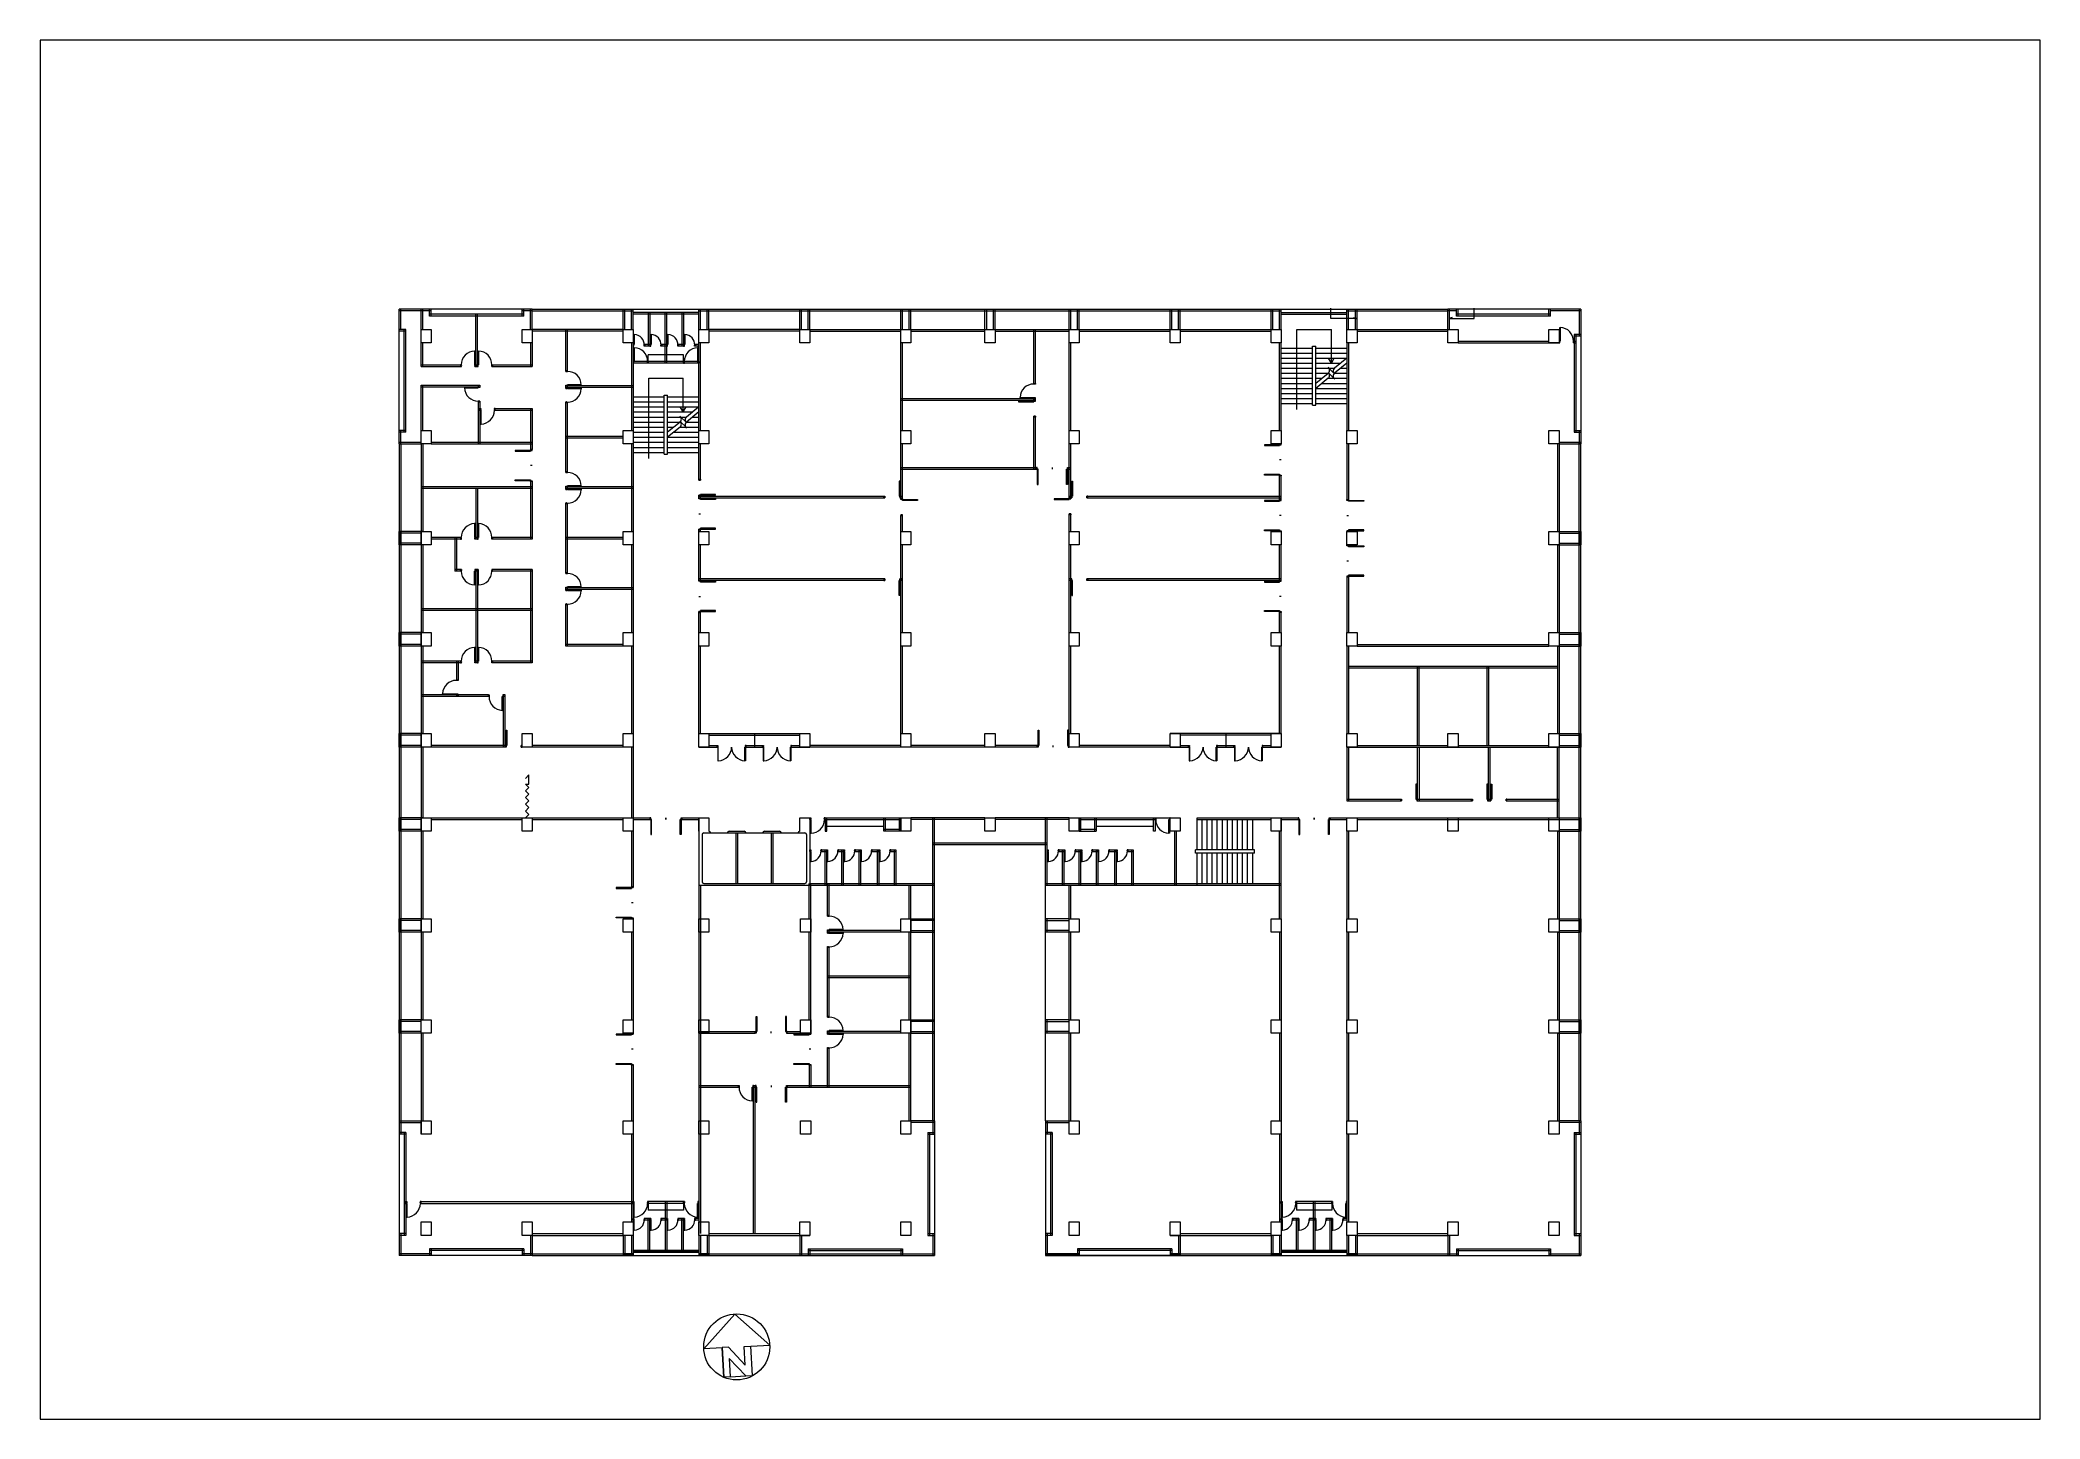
# Model space of a CAD drawing. Header units: metres. Extents: x 452 to 570, y 372 to 454.
import ezdxf

# ---------------------------------------------------------------- set-up
doc = ezdxf.new("R2010")
doc.units = ezdxf.units.M
doc.header["$MEASUREMENT"] = 0
doc.layers.add('BODR', color=13, linetype='Continuous')
doc.layers.add('DOOR', color=7, linetype='Continuous')

msp = doc.modelspace()

# ---------------------------------------------------------------- linework, layer by layer
at = {"color": 8, "linetype": 'ByBlock', "lineweight": 5}
for p, q in [((480.85, 438.06), (472.95, 438.06)), ((472.95, 430.06), (472.95, 438.06)), ((474.85, 437.96), (472.95, 437.96)), ((473.05, 436.86), (473.05, 438.06)), ((474.25, 434.66), (474.25, 438.06)), ((474.35, 436.86), (474.35, 438.06)), ((474.75, 437.66), (474.75, 438.06)), ((480.35, 437.76), (474.75, 437.76)), ((480.35, 437.66), (474.75, 437.66)), ((474.85, 437.66), (474.85, 438.06)), ((477.5, 434.66), (477.5, 437.76)), ((477.6, 434.66), (477.6, 437.76)), ((480.25, 437.66), (480.25, 438.06)), ((480.85, 437.96), (480.25, 437.96)), ((480.35, 437.66), (480.35, 438.06)), ((480.75, 436.86), (480.75, 438.06)), ((480.85, 436.86), (480.85, 438.06)), ((480.85, 438.06), (535.25, 438.06)), ((480.85, 437.96), (486.85, 437.96)), ((486.25, 438.06), (486.85, 438.06)), ((486.25, 436.86), (486.25, 438.06)), ((486.25, 437.96), (486.85, 437.96)), ((486.35, 436.86), (486.35, 438.06)), ((486.75, 436.86), (486.75, 438.06)), ((486.85, 436.86), (486.85, 438.06)), ((490.75, 437.86), (486.85, 437.86)), ((490.75, 437.76), (486.85, 437.76)), ((487.75, 437.86), (487.75, 435.86)), ((487.85, 437.86), (487.85, 435.86)), ((488.75, 434.86), (488.75, 437.86)), ((488.85, 434.86), (488.85, 437.86)), ((489.75, 437.86), (489.75, 435.86)), ((489.85, 437.86), (489.85, 435.86)), ((490.75, 438.06), (491.35, 438.06)), ((490.75, 436.86), (490.75, 438.06)), ((490.75, 437.96), (491.35, 437.96)), ((490.75, 437.96), (525.35, 437.96)), ((490.85, 436.86), (490.85, 438.06)), ((491.25, 436.86), (491.25, 438.06)), ((491.35, 436.86), (491.35, 438.06)), ((496.75, 438.06), (497.35, 438.06)), ((496.75, 436.86), (496.75, 438.06)), ((496.75, 437.96), (497.35, 437.96)), ((496.85, 436.86), (496.85, 438.06)), ((497.25, 436.86), (497.25, 438.06)), ((497.35, 436.86), (497.35, 438.06)), ((502.75, 438.06), (503.35, 438.06)), ((502.75, 436.86), (502.75, 438.06)), ((502.75, 437.96), (503.35, 437.96)), ((502.85, 436.86), (502.85, 438.06)), ((503.25, 436.86), (503.25, 438.06)), ((503.35, 436.86), (503.35, 438.06)), ((507.75, 438.06), (508.35, 438.06)), ((507.75, 436.86), (507.75, 438.06)), ((507.75, 437.96), (508.35, 437.96)), ((507.85, 436.86), (507.85, 438.06)), ((508.25, 436.86), (508.25, 438.06)), ((508.35, 436.86), (508.35, 438.06)), ((512.75, 438.06), (513.35, 438.06)), ((512.75, 436.86), (512.75, 438.06)), ((512.75, 437.96), (513.35, 437.96)), ((512.85, 436.86), (512.85, 438.06)), ((513.25, 436.86), (513.25, 438.06)), ((513.35, 436.86), (513.35, 438.06)), ((518.75, 438.06), (519.35, 438.06)), ((518.75, 436.86), (518.75, 438.06)), ((518.75, 437.96), (519.35, 437.96)), ((518.85, 436.86), (518.85, 438.06)), ((519.25, 436.86), (519.25, 438.06)), ((519.35, 436.86), (519.35, 438.06)), ((524.75, 438.06), (525.35, 438.06)), ((524.75, 436.86), (524.75, 438.06)), ((524.75, 437.96), (525.35, 437.96)), ((524.85, 436.86), (524.85, 438.06)), ((525.25, 436.86), (525.25, 438.06)), ((525.35, 436.86), (525.35, 438.06)), ((525.35, 437.86), (529.25, 437.86)), ((525.35, 437.76), (529.25, 437.76)), ((529.25, 438.06), (529.85, 438.06)), ((529.25, 436.86), (529.25, 438.06)), ((529.25, 437.96), (529.85, 437.96)), ((529.25, 437.96), (535.25, 437.96)), ((529.35, 436.86), (529.35, 438.06)), ((529.75, 436.86), (529.75, 438.06)), ((529.85, 436.86), (529.85, 438.06)), ((543.15, 438.06), (535.25, 438.06)), ((535.25, 436.86), (535.25, 438.06)), ((535.75, 437.96), (535.25, 437.96)), ((535.35, 436.86), (535.35, 438.06)), ((535.75, 437.66), (535.75, 438.06)), ((541.35, 437.76), (535.75, 437.76)), ((541.35, 437.66), (535.75, 437.66)), ((535.85, 437.66), (535.85, 438.06)), ((541.25, 437.66), (541.25, 438.06)), ((541.35, 437.66), (541.35, 438.06)), ((543.15, 437.96), (541.35, 437.96)), ((543.05, 438.06), (543.05, 436.46)), ((543.15, 438.06), (543.15, 430.06)), ((473.35, 436.86), (472.95, 436.86)), ((473.35, 436.76), (472.95, 436.76)), ((473.25, 430.76), (473.25, 436.86)), ((473.35, 430.76), (473.35, 436.86)), ((474.25, 436.06), (474.25, 436.86)), ((474.25, 436.86), (474.85, 436.86)), ((474.85, 436.06), (474.25, 436.06)), ((474.35, 434.66), (474.35, 436.06)), ((474.85, 436.86), (474.85, 436.06)), ((480.25, 436.06), (480.25, 436.86)), ((480.25, 436.86), (480.85, 436.86)), ((480.85, 436.06), (480.25, 436.06)), ((480.75, 436.06), (480.75, 434.66)), ((486.25, 436.86), (480.85, 436.86)), ((480.85, 436.86), (480.85, 436.06)), ((486.25, 436.76), (480.85, 436.76)), ((480.85, 436.06), (480.85, 434.66)), ((482.85, 434.36), (482.85, 436.86)), ((482.95, 434.37), (482.95, 436.86)), ((486.25, 436.06), (486.25, 436.86)), ((486.25, 436.86), (486.85, 436.86)), ((486.85, 436.06), (486.25, 436.06)), ((486.75, 436.06), (486.75, 430.86)), ((486.85, 436.86), (486.85, 436.06)), ((486.85, 436.06), (486.85, 430.86)), ((490.75, 436.86), (491.35, 436.86)), ((490.75, 436.06), (490.75, 436.86)), ((490.75, 436.86), (491.35, 436.86)), ((490.75, 430.86), (490.75, 436.06)), ((491.35, 436.06), (490.75, 436.06)), ((490.85, 430.86), (490.85, 436.06)), ((496.75, 436.86), (491.35, 436.86)), ((491.35, 436.86), (491.35, 436.06)), ((496.75, 436.76), (491.35, 436.76)), ((496.75, 436.86), (525.35, 436.86)), ((496.75, 436.06), (496.75, 436.86)), ((496.75, 436.86), (497.35, 436.86)), ((497.35, 436.06), (496.75, 436.06)), ((497.35, 436.86), (497.35, 436.06)), ((497.35, 436.76), (502.75, 436.76)), ((502.75, 436.06), (502.75, 436.86)), ((502.75, 436.86), (503.35, 436.86)), ((502.75, 430.86), (502.75, 436.06)), ((503.35, 436.06), (502.75, 436.06)), ((502.85, 430.86), (502.85, 436.06)), ((503.35, 436.86), (503.35, 436.06)), ((503.35, 436.76), (507.75, 436.76)), ((507.75, 436.06), (507.75, 436.86)), ((507.75, 436.86), (508.35, 436.86)), ((508.35, 436.06), (507.75, 436.06)), ((508.35, 436.86), (508.35, 436.06)), ((508.35, 436.76), (512.75, 436.76)), ((510.65, 433.62), (510.65, 436.86)), ((510.75, 433.61), (510.75, 436.86)), ((512.75, 436.06), (512.75, 436.86)), ((512.75, 436.86), (513.35, 436.86)), ((512.75, 430.86), (512.75, 436.06)), ((513.35, 436.06), (512.75, 436.06)), ((512.85, 430.86), (512.85, 436.06)), ((513.35, 436.86), (513.35, 436.06)), ((513.35, 436.76), (518.75, 436.76)), ((518.75, 436.06), (518.75, 436.86)), ((518.75, 436.86), (519.35, 436.86)), ((519.35, 436.06), (518.75, 436.06)), ((519.35, 436.86), (519.35, 436.06)), ((519.35, 436.76), (524.75, 436.76)), ((524.75, 436.06), (524.75, 436.86)), ((524.75, 436.86), (525.35, 436.86)), ((525.35, 436.06), (524.75, 436.06)), ((525.25, 430.86), (525.25, 436.06)), ((525.35, 436.86), (525.35, 436.06)), ((525.35, 430.86), (525.35, 436.06)), ((526.28, 432.1), (526.28, 436.86)), ((526.28, 436.86), (528.33, 436.86)), ((528.33, 434.86), (528.33, 436.86)), ((529.25, 436.86), (535.25, 436.86)), ((529.25, 436.06), (529.25, 436.86)), ((529.25, 436.86), (529.85, 436.86)), ((529.25, 436.06), (529.25, 430.86)), ((529.85, 436.06), (529.25, 436.06)), ((529.35, 436.06), (529.35, 430.86)), ((529.85, 436.86), (529.85, 436.06)), ((529.85, 436.76), (535.25, 436.76)), ((535.25, 436.06), (535.25, 436.86)), ((535.25, 436.86), (535.85, 436.86)), ((535.85, 436.06), (535.25, 436.06)), ((535.85, 436.86), (535.85, 436.06)), ((535.85, 436.16), (541.25, 436.16)), ((535.85, 436.06), (541.85, 436.06)), ((541.25, 436.06), (541.25, 436.86)), ((541.25, 436.86), (541.85, 436.86)), ((541.85, 436.06), (541.25, 436.06)), ((541.85, 436.86), (541.85, 436.06)), ((542.7, 436.06), (542.85, 436.06)), ((542.71, 436.16), (542.85, 436.16)), ((542.75, 436.56), (542.75, 430.76)), ((543.15, 436.56), (542.75, 436.56)), ((543.15, 436.46), (542.75, 436.46)), ((542.85, 436.56), (542.85, 430.76)), ((486.89, 435.86), (486.85, 435.86)), ((486.9, 435.76), (486.85, 435.76)), ((490.75, 434.96), (486.85, 434.96)), ((490.75, 434.86), (486.85, 434.86)), ((487.9, 435.86), (487.5, 435.86)), ((487.89, 435.96), (487.51, 435.96)), ((489.85, 435.36), (487.75, 435.36)), ((487.75, 434.86), (487.75, 435.36)), ((488.9, 435.86), (488.5, 435.86)), ((488.89, 435.96), (488.51, 435.96)), ((489.9, 435.86), (489.5, 435.86)), ((489.89, 435.96), (489.51, 435.96)), ((489.85, 434.86), (489.85, 435.36)), ((490.75, 435.86), (490.5, 435.86)), ((490.75, 435.96), (490.51, 435.96)), ((525.35, 435.76), (527.2, 435.76)), ((525.35, 435.46), (527.2, 435.46)), ((525.35, 435.16), (527.2, 435.16)), ((525.35, 434.86), (527.2, 434.86)), ((527.2, 435.86), (527.4, 435.86)), ((527.2, 432.36), (527.2, 435.86)), ((527.4, 432.36), (527.4, 435.86)), ((527.4, 435.76), (529.25, 435.76)), ((527.4, 435.46), (529.25, 435.46)), ((527.4, 435.16), (529.25, 435.16)), ((527.4, 434.86), (528.88, 434.86)), ((528.33, 434.86), (528.15, 435.16)), ((528.33, 434.86), (528.5, 435.16)), ((529.25, 435.16), (528.51, 434.56)), ((529.25, 434.86), (528.51, 434.26)), ((474.25, 434.76), (476.64, 434.76)), ((474.25, 434.66), (476.65, 434.66)), ((477.45, 434.66), (477.65, 434.66)), ((477.46, 434.76), (477.64, 434.76)), ((478.45, 434.66), (480.85, 434.66)), ((478.46, 434.76), (480.85, 434.76)), ((487.78, 429.2), (487.78, 433.96)), ((487.78, 433.96), (489.83, 433.96)), ((489.83, 431.96), (489.83, 433.96)), ((525.35, 434.56), (527.2, 434.56)), ((525.35, 434.26), (527.2, 434.26)), ((525.35, 433.96), (527.2, 433.96)), ((525.35, 433.66), (527.2, 433.66)), ((527.4, 434.56), (528.51, 434.56)), ((527.4, 434.26), (528.14, 434.26)), ((528.13, 434.25), (527.4, 433.66)), ((527.4, 433.96), (527.77, 433.96)), ((528.14, 433.96), (527.4, 433.36)), ((527.77, 433.66), (529.25, 433.66)), ((528.13, 434.61), (528.53, 434.21)), ((528.13, 434.61), (528.53, 434.21)), ((528.13, 434.31), (528.53, 433.91)), ((528.13, 434.31), (528.53, 433.91)), ((528.14, 433.96), (529.25, 433.96)), ((528.51, 434.26), (529.25, 434.26)), ((528.88, 434.56), (529.25, 434.56)), ((474.25, 430.16), (474.25, 433.56)), ((474.25, 433.56), (477.75, 433.56)), ((474.25, 433.46), (477.75, 433.46)), ((474.35, 430.86), (474.35, 433.56)), ((477.65, 433.56), (477.65, 433.42)), ((477.65, 432.6), (477.65, 430.06)), ((477.75, 433.56), (477.75, 433.41)), ((477.75, 432.61), (477.75, 430.06)), ((482.85, 433.36), (482.85, 433.56)), ((486.85, 433.51), (482.85, 433.51)), ((486.85, 433.41), (482.85, 433.41)), ((482.85, 428.36), (482.85, 432.56)), ((482.95, 433.37), (482.95, 433.55)), ((482.95, 428.37), (482.95, 432.55)), ((486.85, 432.86), (488.7, 432.86)), ((486.85, 432.56), (488.7, 432.56)), ((488.7, 432.96), (488.9, 432.96)), ((488.7, 429.46), (488.7, 432.96)), ((488.9, 429.46), (488.9, 432.96)), ((488.9, 432.86), (490.75, 432.86)), ((488.9, 432.56), (490.75, 432.56)), ((502.75, 432.76), (510.75, 432.76)), ((502.75, 432.66), (510.75, 432.66)), ((510.65, 432.61), (509.75, 432.61)), ((509.75, 432.61), (509.75, 432.56)), ((509.75, 432.56), (510.65, 432.56)), ((510.65, 432.61), (510.65, 432.8)), ((510.65, 432.56), (510.65, 432.61)), ((510.75, 432.61), (510.75, 432.81)), ((525.35, 433.36), (527.2, 433.36)), ((525.35, 433.06), (527.2, 433.06)), ((525.35, 432.76), (527.2, 432.76)), ((525.35, 432.46), (527.2, 432.46)), ((527.4, 433.36), (529.25, 433.36)), ((527.4, 433.06), (529.25, 433.06)), ((527.4, 432.76), (529.25, 432.76)), ((527.4, 432.46), (529.25, 432.46)), ((477.65, 432.16), (477.8, 432.16)), ((477.65, 432.06), (477.79, 432.06)), ((478.6, 432.16), (480.85, 432.16)), ((478.61, 432.06), (480.85, 432.06)), ((480.75, 432.16), (480.75, 429.73)), ((480.85, 432.16), (480.85, 429.73)), ((486.85, 432.26), (488.7, 432.26)), ((486.85, 431.96), (488.7, 431.96)), ((486.85, 431.66), (488.7, 431.66)), ((486.85, 431.36), (488.7, 431.36)), ((488.9, 432.26), (490.75, 432.26)), ((488.9, 431.96), (490.38, 431.96)), ((488.9, 431.66), (490.01, 431.66)), ((488.9, 431.36), (489.64, 431.36)), ((489.64, 431.36), (488.9, 430.76)), ((489.63, 431.71), (490.03, 431.31)), ((489.63, 431.71), (490.03, 431.31)), ((489.63, 431.41), (490.03, 431.01)), ((489.63, 431.41), (490.03, 431.01)), ((489.83, 431.96), (489.65, 432.26)), ((489.83, 431.96), (490, 432.26)), ((490.75, 432.26), (490.01, 431.66)), ((490.75, 431.96), (490.01, 431.36)), ((490.01, 431.36), (490.75, 431.36)), ((490.38, 431.66), (490.75, 431.66)), ((510.65, 428.56), (510.65, 431.71)), ((510.75, 431.71), (510.65, 431.71)), ((510.75, 428.56), (510.75, 431.71)), ((527.2, 432.36), (527.4, 432.36)), ((473.35, 430.86), (472.95, 430.86)), ((473.35, 430.76), (472.95, 430.76)), ((472.95, 430.16), (474.25, 430.16)), ((472.95, 430.06), (474.25, 430.06)), ((472.95, 430.06), (472.95, 389.86)), ((473.05, 430.06), (473.05, 430.86)), ((473.05, 430.06), (473.05, 389.86)), ((474.25, 430.06), (474.25, 430.86)), ((474.25, 430.86), (474.85, 430.86)), ((474.25, 430.06), (474.25, 412.06)), ((474.85, 430.06), (474.25, 430.06)), ((474.35, 430.06), (474.35, 424.86)), ((474.85, 430.86), (474.85, 430.06)), ((474.85, 430.16), (480.85, 430.16)), ((474.85, 430.06), (480.85, 430.06)), ((486.25, 430.51), (482.85, 430.51)), ((486.25, 430.41), (482.85, 430.41)), ((486.25, 430.06), (486.25, 430.86)), ((486.25, 430.86), (486.85, 430.86)), ((486.85, 430.06), (486.25, 430.06)), ((486.75, 430.06), (486.75, 424.86)), ((486.85, 431.06), (488.7, 431.06)), ((486.85, 430.86), (486.85, 430.06)), ((486.85, 430.76), (488.7, 430.76)), ((486.85, 430.46), (488.7, 430.46)), ((486.85, 430.16), (488.7, 430.16)), ((486.85, 430.06), (486.85, 424.86)), ((488.9, 431.06), (489.27, 431.06)), ((489.64, 431.06), (488.9, 430.46)), ((488.9, 430.46), (490.75, 430.46)), ((488.9, 430.16), (490.75, 430.16)), ((489.27, 430.76), (490.75, 430.76)), ((489.64, 431.06), (490.75, 431.06)), ((490.75, 430.06), (490.75, 430.86)), ((490.75, 430.86), (491.35, 430.86)), ((490.75, 427.91), (490.75, 430.06)), ((491.35, 430.06), (490.75, 430.06)), ((490.85, 427.91), (490.85, 430.06)), ((491.35, 430.86), (491.35, 430.06)), ((502.75, 430.06), (502.75, 430.86)), ((502.75, 430.86), (503.35, 430.86)), ((502.75, 426.81), (502.75, 430.06)), ((503.35, 430.06), (502.75, 430.06)), ((502.85, 426.81), (502.85, 430.06)), ((503.35, 430.86), (503.35, 430.06)), ((512.75, 430.06), (512.75, 430.86)), ((512.75, 430.86), (513.35, 430.86)), ((512.75, 426.81), (512.75, 430.06)), ((513.35, 430.06), (512.75, 430.06)), ((512.85, 426.81), (512.85, 430.06)), ((513.35, 430.86), (513.35, 430.06)), ((524.75, 430.06), (524.75, 430.86)), ((524.75, 430.86), (525.35, 430.86)), ((525.35, 430.06), (524.75, 430.06)), ((525.25, 430.01), (525.25, 430.06)), ((525.35, 430.86), (525.35, 430.06)), ((525.35, 430.01), (525.35, 430.06)), ((529.25, 430.06), (529.25, 430.86)), ((529.25, 430.86), (529.85, 430.86)), ((529.25, 430.06), (529.25, 426.71)), ((529.85, 430.06), (529.25, 430.06)), ((529.35, 430.06), (529.35, 426.71)), ((529.85, 430.86), (529.85, 430.06)), ((541.25, 430.06), (541.25, 430.86)), ((541.25, 430.86), (541.85, 430.86)), ((541.85, 430.06), (541.25, 430.06)), ((541.75, 430.06), (541.75, 424.86)), ((541.85, 430.86), (541.85, 430.06)), ((541.85, 430.16), (543.15, 430.16)), ((541.85, 430.06), (541.85, 412.06)), ((541.85, 430.06), (543.15, 430.06)), ((542.75, 430.86), (543.15, 430.86)), ((542.75, 430.76), (543.15, 430.76)), ((543.05, 430.86), (543.05, 430.06)), ((543.05, 389.86), (543.05, 430.16)), ((543.15, 389.86), (543.15, 430.16)), ((480.75, 429.68), (479.85, 429.68)), ((479.85, 429.68), (479.85, 429.63)), ((479.85, 429.63), (480.75, 429.63)), ((480.75, 429.63), (480.75, 429.68)), ((486.85, 429.86), (488.7, 429.86)), ((486.85, 429.56), (488.7, 429.56)), ((488.7, 429.46), (488.9, 429.46)), ((488.9, 429.86), (490.75, 429.86)), ((488.9, 429.56), (490.75, 429.56)), ((525.25, 430.01), (524.35, 430.01)), ((524.35, 430.01), (524.35, 429.96)), ((524.35, 429.96), (525.25, 429.96)), ((525.25, 429.96), (525.25, 430.01)), ((525.35, 429.11), (525.25, 429.11)), ((479.85, 427.88), (479.85, 427.93)), ((479.85, 427.93), (480.75, 427.93)), ((480.75, 427.88), (479.85, 427.88)), ((480.85, 428.78), (480.75, 428.78)), ((480.75, 427.93), (480.75, 427.88)), ((480.75, 427.83), (480.75, 424.41)), ((480.85, 427.83), (480.85, 424.41)), ((490.75, 427.91), (490.85, 427.91)), ((502.7, 427.86), (502.65, 427.86)), ((502.65, 427.86), (502.65, 426.96)), ((502.7, 426.96), (502.7, 427.86)), ((502.75, 428.66), (510.75, 428.66)), ((502.75, 428.56), (510.75, 428.56)), ((510.75, 428.66), (510.85, 428.66)), ((510.75, 428.56), (510.85, 428.56)), ((510.85, 428.56), (510.85, 427.66)), ((510.9, 428.56), (510.85, 428.56)), ((510.9, 427.66), (510.9, 428.56)), ((511.75, 428.66), (511.75, 428.56)), ((512.6, 427.66), (512.6, 428.56)), ((512.6, 428.56), (512.65, 428.56)), ((512.65, 428.66), (512.85, 428.66)), ((512.65, 428.56), (512.85, 428.56)), ((512.65, 428.56), (512.65, 427.66)), ((512.9, 426.96), (512.9, 427.86)), ((512.9, 427.86), (512.95, 427.86)), ((512.95, 427.86), (512.95, 426.96)), ((524.35, 428.21), (524.35, 428.26)), ((524.35, 428.26), (525.25, 428.26)), ((525.25, 428.21), (524.35, 428.21)), ((525.25, 428.26), (525.25, 428.21)), ((525.25, 426.71), (525.25, 428.21)), ((525.35, 426.71), (525.35, 428.21)), ((480.85, 427.51), (474.25, 427.51)), ((480.85, 427.41), (474.25, 427.41)), ((477.5, 427.41), (477.5, 424.41)), ((477.6, 427.41), (477.6, 424.41)), ((482.85, 427.36), (482.85, 427.56)), ((486.85, 427.51), (482.85, 427.51)), ((486.85, 427.41), (482.85, 427.41)), ((482.85, 422.36), (482.85, 426.56)), ((482.95, 427.37), (482.95, 427.55)), ((482.95, 422.37), (482.95, 426.55)), ((490.75, 426.81), (490.75, 427.01)), ((490.75, 426.96), (501.8, 426.96)), ((490.75, 426.86), (501.8, 426.86)), ((491.75, 427.06), (490.85, 427.06)), ((490.85, 427.06), (490.85, 427.01)), ((490.85, 426.81), (490.85, 427.01)), ((490.85, 427.01), (491.75, 427.01)), ((490.85, 426.81), (491.75, 426.81)), ((490.85, 426.76), (490.85, 426.81)), ((491.75, 426.76), (490.85, 426.76)), ((491.75, 427.01), (491.75, 427.06)), ((491.75, 426.81), (491.75, 426.76)), ((501.8, 426.86), (501.8, 426.96)), ((502.65, 426.96), (502.7, 426.96)), ((502.7, 426.96), (502.85, 426.96)), ((502.7, 426.86), (502.85, 426.86)), ((502.85, 426.76), (503.75, 426.76)), ((502.85, 426.71), (502.85, 426.76)), ((503.75, 426.71), (502.85, 426.71)), ((503.75, 426.76), (503.75, 426.71)), ((510.85, 427.66), (510.9, 427.66)), ((512.75, 426.81), (511.85, 426.81)), ((511.85, 426.81), (511.85, 426.76)), ((511.85, 426.76), (512.75, 426.76)), ((512.65, 427.66), (512.6, 427.66)), ((512.75, 426.96), (512.9, 426.96)), ((512.75, 426.86), (512.9, 426.86)), ((512.75, 426.76), (512.75, 426.81)), ((512.95, 426.96), (512.9, 426.96)), ((513.8, 426.96), (525.35, 426.96)), ((513.8, 426.86), (513.8, 426.96)), ((513.8, 426.86), (525.35, 426.86)), ((525.25, 426.71), (524.35, 426.71)), ((524.35, 426.71), (524.35, 426.66)), ((524.35, 426.66), (525.25, 426.66)), ((525.25, 426.66), (525.25, 426.71)), ((529.35, 426.71), (530.25, 426.71)), ((529.35, 426.66), (529.35, 426.71)), ((530.25, 426.66), (529.35, 426.66)), ((530.25, 426.71), (530.25, 426.66)), ((490.75, 425.91), (490.85, 425.91)), ((502.75, 425.86), (502.85, 425.86)), ((502.75, 424.86), (502.75, 425.81)), ((502.85, 424.86), (502.85, 425.81)), ((512.75, 424.86), (512.75, 425.91)), ((512.85, 425.91), (512.75, 425.91)), ((512.85, 424.86), (512.85, 425.91)), ((525.35, 425.81), (525.25, 425.81)), ((529.25, 425.81), (529.35, 425.81)), ((472.95, 424.06), (472.95, 424.86)), ((474.35, 424.86), (472.95, 424.86)), ((474.25, 424.76), (472.95, 424.76)), ((474.25, 424.16), (472.95, 424.16)), ((473.05, 424.06), (473.05, 424.86)), ((474.25, 424.06), (474.25, 424.86)), ((474.25, 424.86), (474.85, 424.86)), ((474.85, 424.86), (474.85, 424.06)), ((476.64, 424.51), (474.85, 424.51)), ((476.65, 424.41), (474.85, 424.41)), ((476.25, 424.51), (476.25, 422.51)), ((476.35, 424.51), (476.35, 422.51)), ((477.65, 424.41), (477.45, 424.41)), ((477.64, 424.51), (477.46, 424.51)), ((480.85, 424.41), (478.45, 424.41)), ((480.85, 424.51), (478.46, 424.51)), ((486.25, 424.51), (482.85, 424.51)), ((486.25, 424.41), (482.85, 424.41)), ((486.25, 424.06), (486.25, 424.86)), ((486.25, 424.86), (486.85, 424.86)), ((486.85, 424.86), (486.85, 424.06)), ((490.75, 424.86), (490.75, 425.01)), ((490.75, 424.06), (490.75, 424.86)), ((490.75, 424.86), (491.35, 424.86)), ((491.75, 425.06), (490.85, 425.06)), ((490.85, 425.06), (490.85, 425.01)), ((490.85, 424.86), (490.85, 425.01)), ((490.85, 425.01), (491.75, 425.01)), ((491.35, 424.86), (491.35, 424.06)), ((491.75, 425.01), (491.75, 425.06)), ((502.75, 424.06), (502.75, 424.86)), ((502.75, 424.86), (503.35, 424.86)), ((503.35, 424.86), (503.35, 424.06)), ((512.75, 424.06), (512.75, 424.86)), ((512.75, 424.86), (513.35, 424.86)), ((513.35, 424.86), (513.35, 424.06)), ((524.35, 424.91), (524.35, 424.96)), ((524.35, 424.96), (525.25, 424.96)), ((525.25, 424.91), (524.35, 424.91)), ((524.75, 424.06), (524.75, 424.86)), ((524.75, 424.86), (525.35, 424.86)), ((525.25, 424.96), (525.25, 424.91)), ((525.25, 424.86), (525.25, 424.91)), ((525.35, 424.86), (525.35, 424.91)), ((525.35, 424.86), (525.35, 424.06)), ((529.25, 424.91), (529.25, 424.86)), ((529.25, 424.06), (529.25, 424.86)), ((529.25, 424.86), (529.85, 424.86)), ((530.25, 424.96), (529.35, 424.96)), ((529.35, 424.96), (529.35, 424.91)), ((529.35, 424.91), (529.35, 424.86)), ((529.35, 424.91), (530.25, 424.91)), ((529.85, 424.86), (529.85, 424.06)), ((530.25, 424.91), (530.25, 424.96)), ((541.25, 424.06), (541.25, 424.86)), ((541.25, 424.86), (541.85, 424.86)), ((541.75, 424.86), (543.15, 424.86)), ((541.85, 424.86), (541.85, 424.06)), ((541.85, 424.76), (543.15, 424.76)), ((541.85, 424.16), (543.15, 424.16)), ((543.05, 424.86), (543.05, 424.06)), ((543.15, 424.86), (543.15, 424.06)), ((474.35, 424.06), (472.95, 424.06)), ((474.85, 424.06), (474.25, 424.06)), ((474.35, 424.06), (474.35, 418.86)), ((486.85, 424.06), (486.25, 424.06)), ((486.75, 424.06), (486.75, 418.86)), ((486.85, 424.06), (486.85, 418.86)), ((490.75, 421.91), (490.75, 424.06)), ((491.35, 424.06), (490.75, 424.06)), ((490.85, 424.01), (490.85, 424.06)), ((490.85, 421.91), (490.85, 424.06)), ((502.75, 418.86), (502.75, 424.06)), ((503.35, 424.06), (502.75, 424.06)), ((502.85, 418.86), (502.85, 424.06)), ((512.75, 418.86), (512.75, 424.06)), ((513.35, 424.06), (512.75, 424.06)), ((512.85, 418.86), (512.85, 424.06)), ((525.35, 424.06), (524.75, 424.06)), ((525.25, 421.91), (525.25, 424.06)), ((525.35, 421.91), (525.35, 424.06)), ((529.25, 424.06), (529.25, 424.01)), ((529.85, 424.06), (529.25, 424.06)), ((529.25, 423.11), (529.35, 423.11)), ((529.35, 424.06), (529.35, 424.01)), ((529.35, 424.01), (530.25, 424.01)), ((529.35, 423.96), (529.35, 424.01)), ((530.25, 423.96), (529.35, 423.96)), ((530.25, 424.01), (530.25, 423.96)), ((541.85, 424.06), (541.25, 424.06)), ((541.75, 424.06), (541.75, 418.86)), ((541.75, 424.06), (543.15, 424.06)), ((476.65, 422.61), (476.25, 422.61)), ((476.64, 422.51), (476.25, 422.51)), ((477.65, 422.61), (477.45, 422.61)), ((477.64, 422.51), (477.46, 422.51)), ((477.5, 422.61), (477.5, 417.06)), ((477.6, 422.61), (477.6, 417.06)), ((480.85, 422.61), (478.45, 422.61)), ((480.85, 422.51), (478.46, 422.51)), ((480.75, 422.61), (480.75, 417.06)), ((480.85, 422.61), (480.85, 417.06)), ((501.8, 422.06), (490.75, 422.06)), ((501.8, 421.96), (490.75, 421.96)), ((490.85, 421.91), (491.75, 421.91)), ((490.85, 421.86), (490.85, 421.91)), ((491.75, 421.86), (490.85, 421.86)), ((491.75, 421.91), (491.75, 421.86)), ((501.8, 422.06), (501.8, 421.96)), ((502.65, 421.06), (502.65, 421.96)), ((502.65, 421.96), (502.7, 421.96)), ((502.85, 422.06), (502.7, 422.06)), ((502.85, 421.96), (502.7, 421.96)), ((502.7, 421.96), (502.7, 421.06)), ((512.9, 422.06), (512.75, 422.06)), ((512.9, 421.96), (512.75, 421.96)), ((512.9, 421.96), (512.9, 421.06)), ((512.95, 421.96), (512.9, 421.96)), ((512.95, 421.06), (512.95, 421.96)), ((525.35, 422.06), (513.8, 422.06)), ((513.8, 422.06), (513.8, 421.96)), ((525.35, 421.96), (513.8, 421.96)), ((525.25, 421.91), (524.35, 421.91)), ((524.35, 421.91), (524.35, 421.86)), ((524.35, 421.86), (525.25, 421.86)), ((525.25, 421.86), (525.25, 421.91)), ((529.25, 422.21), (529.25, 418.86)), ((530.25, 422.26), (529.35, 422.26)), ((529.35, 422.26), (529.35, 422.21)), ((529.35, 422.21), (529.35, 418.86)), ((529.35, 422.21), (530.25, 422.21)), ((530.25, 422.21), (530.25, 422.26)), ((482.85, 421.36), (482.85, 421.56)), ((486.85, 421.51), (482.85, 421.51)), ((486.85, 421.41), (482.85, 421.41)), ((482.85, 418.06), (482.85, 420.56)), ((482.95, 421.37), (482.95, 421.55)), ((490.75, 421.01), (490.85, 421.01)), ((502.7, 421.06), (502.65, 421.06)), ((512.9, 421.06), (512.95, 421.06)), ((525.35, 421.01), (525.25, 421.01)), ((480.85, 420.26), (474.25, 420.26)), ((480.85, 420.16), (474.25, 420.16)), ((482.95, 418.06), (482.95, 420.55)), ((490.75, 418.86), (490.75, 420.11)), ((491.75, 420.16), (490.85, 420.16)), ((490.85, 420.16), (490.85, 420.11)), ((490.85, 418.86), (490.85, 420.11)), ((490.85, 420.11), (491.75, 420.11)), ((491.75, 420.11), (491.75, 420.16)), ((524.35, 420.11), (524.35, 420.16)), ((524.35, 420.16), (525.25, 420.16)), ((525.25, 420.11), (524.35, 420.11)), ((525.25, 420.16), (525.25, 420.11)), ((525.25, 418.86), (525.25, 420.11)), ((525.35, 418.86), (525.35, 420.11)), ((472.95, 418.06), (472.95, 418.86)), ((474.35, 418.86), (472.95, 418.86)), ((474.25, 418.76), (472.95, 418.76)), ((473.05, 418.06), (473.05, 418.86)), ((474.25, 418.06), (474.25, 418.86)), ((474.25, 418.86), (474.85, 418.86)), ((474.85, 418.86), (474.85, 418.06)), ((486.25, 418.06), (486.25, 418.86)), ((486.25, 418.86), (486.85, 418.86)), ((486.85, 418.86), (486.85, 418.06)), ((490.75, 418.06), (490.75, 418.86)), ((490.75, 418.86), (491.35, 418.86)), ((491.35, 418.86), (491.35, 418.06)), ((502.75, 418.06), (502.75, 418.86)), ((502.75, 418.86), (503.35, 418.86)), ((503.35, 418.86), (503.35, 418.06)), ((512.75, 418.06), (512.75, 418.86)), ((512.75, 418.86), (513.35, 418.86)), ((513.35, 418.86), (513.35, 418.06)), ((524.75, 418.06), (524.75, 418.86)), ((524.75, 418.86), (525.35, 418.86)), ((525.35, 418.86), (525.35, 418.06)), ((529.25, 418.06), (529.25, 418.86)), ((529.25, 418.86), (529.85, 418.86)), ((529.85, 418.86), (529.85, 418.06)), ((541.25, 418.06), (541.25, 418.86)), ((541.25, 418.86), (541.85, 418.86)), ((541.75, 418.86), (543.15, 418.86)), ((541.85, 418.86), (541.85, 418.06)), ((541.85, 418.76), (543.15, 418.76)), ((543.05, 418.86), (543.05, 418.06)), ((543.15, 418.86), (543.15, 418.06)), ((474.25, 418.16), (472.95, 418.16)), ((474.35, 418.06), (472.95, 418.06)), ((474.85, 418.06), (474.25, 418.06)), ((476.64, 417.16), (474.25, 417.16)), ((476.65, 417.06), (474.25, 417.06)), ((474.35, 418.06), (474.35, 412.86)), ((476.35, 417.16), (476.35, 416.02)), ((476.45, 417.16), (476.45, 416.01)), ((477.65, 417.06), (477.45, 417.06)), ((477.64, 417.16), (477.46, 417.16)), ((480.85, 417.06), (478.45, 417.06)), ((480.85, 417.16), (478.46, 417.16)), ((486.25, 418.16), (482.85, 418.16)), ((486.25, 418.06), (482.85, 418.06)), ((486.85, 418.06), (486.25, 418.06)), ((486.75, 418.06), (486.75, 412.86)), ((486.85, 418.06), (486.85, 412.86)), ((490.75, 412.86), (490.75, 418.06)), ((491.35, 418.06), (490.75, 418.06)), ((490.85, 412.86), (490.85, 418.06)), ((502.75, 412.86), (502.75, 418.06)), ((503.35, 418.06), (502.75, 418.06)), ((502.85, 412.86), (502.85, 418.06)), ((512.75, 412.86), (512.75, 418.06)), ((513.35, 418.06), (512.75, 418.06)), ((512.85, 412.86), (512.85, 418.06)), ((525.35, 418.06), (524.75, 418.06)), ((525.25, 412.86), (525.25, 418.06)), ((525.35, 412.86), (525.35, 418.06)), ((529.25, 418.06), (529.25, 412.86)), ((529.85, 418.06), (529.25, 418.06)), ((529.35, 418.06), (529.35, 412.86)), ((541.85, 418.06), (541.25, 418.06)), ((541.75, 418.06), (541.75, 412.86)), ((541.75, 418.06), (543.15, 418.06)), ((541.85, 418.16), (543.15, 418.16)), ((533.43, 416.86), (533.43, 412.16)), ((533.53, 416.86), (533.53, 412.16)), ((537.56, 416.86), (537.56, 412.16)), ((537.66, 416.86), (537.66, 412.16)), ((478.25, 415.16), (474.25, 415.16)), ((478.25, 415.06), (474.25, 415.06)), ((476.35, 415.2), (476.35, 415.06)), ((476.45, 415.21), (476.45, 415.06)), ((479.25, 415.16), (479.15, 415.16)), ((479.15, 412.06), (479.15, 415.16)), ((479.25, 415.06), (479.15, 415.06)), ((479.25, 412.06), (479.25, 415.16)), ((472.95, 412.06), (472.95, 412.86)), ((474.35, 412.86), (472.95, 412.86)), ((474.25, 412.76), (472.95, 412.76)), ((473.05, 412.06), (473.05, 412.86)), ((474.25, 412.06), (474.25, 412.86)), ((474.25, 412.86), (474.85, 412.86)), ((474.85, 412.86), (474.85, 412.06)), ((479.3, 412.16), (479.3, 413.06)), ((479.3, 413.06), (479.35, 413.06)), ((479.35, 413.06), (479.35, 412.16)), ((480.25, 412.06), (480.25, 412.86)), ((480.25, 412.86), (480.85, 412.86)), ((480.85, 412.86), (480.85, 412.06)), ((486.25, 412.06), (486.25, 412.86)), ((486.25, 412.86), (486.85, 412.86)), ((486.85, 412.86), (486.85, 412.06)), ((490.75, 412.86), (497.35, 412.86)), ((490.75, 412.06), (490.75, 412.86)), ((490.75, 412.86), (491.35, 412.86)), ((491.35, 412.86), (491.35, 412.06)), ((491.35, 412.76), (496.75, 412.76)), ((494.05, 412.86), (494.05, 412.06)), ((496.75, 412.06), (496.75, 412.86)), ((496.75, 412.86), (497.35, 412.86)), ((497.35, 412.86), (497.35, 412.06)), ((502.75, 412.06), (502.75, 412.86)), ((502.75, 412.86), (503.35, 412.86)), ((503.35, 412.86), (503.35, 412.06)), ((507.75, 412.06), (507.75, 412.86)), ((507.75, 412.86), (508.35, 412.86)), ((508.35, 412.86), (508.35, 412.06)), ((510.9, 412.16), (510.9, 413.06)), ((510.9, 413.06), (510.95, 413.06)), ((510.95, 413.06), (510.95, 412.16)), ((512.7, 413.06), (512.65, 413.06)), ((512.65, 413.06), (512.65, 412.16)), ((512.7, 412.16), (512.7, 413.06)), ((512.75, 412.06), (512.75, 412.86)), ((512.75, 412.86), (513.35, 412.86)), ((513.35, 412.86), (513.35, 412.06)), ((525.35, 412.86), (518.75, 412.86)), ((518.75, 412.06), (518.75, 412.86)), ((518.75, 412.86), (519.35, 412.86)), ((519.35, 412.86), (519.35, 412.06)), ((524.75, 412.76), (519.35, 412.76)), ((522.05, 412.86), (522.05, 412.06)), ((524.75, 412.06), (524.75, 412.86)), ((524.75, 412.86), (525.35, 412.86)), ((525.35, 412.86), (525.35, 412.06)), ((529.25, 412.06), (529.25, 412.86)), ((529.25, 412.86), (529.85, 412.86)), ((529.85, 412.86), (529.85, 412.06)), ((535.25, 412.06), (535.25, 412.86)), ((535.25, 412.86), (535.85, 412.86)), ((535.85, 412.86), (535.85, 412.06)), ((541.25, 412.06), (541.25, 412.86)), ((541.25, 412.86), (541.85, 412.86)), ((541.75, 412.86), (543.15, 412.86)), ((541.85, 412.86), (541.85, 412.06)), ((541.85, 412.76), (543.15, 412.76)), ((543.05, 412.86), (543.05, 412.06)), ((543.15, 412.86), (543.15, 412.06)), ((474.25, 412.16), (472.95, 412.16)), ((474.35, 412.06), (472.95, 412.06)), ((474.25, 412.06), (474.25, 407.86)), ((474.85, 412.06), (474.25, 412.06)), ((474.35, 412.06), (474.35, 407.86)), ((479.3, 412.16), (474.85, 412.16)), ((479.3, 412.06), (474.85, 412.06)), ((479.35, 412.16), (479.3, 412.16)), ((480.25, 412.16), (480.2, 412.16)), ((480.2, 412.06), (480.2, 412.16)), ((486.85, 412.06), (480.2, 412.06)), ((480.85, 412.06), (480.25, 412.06)), ((486.25, 412.16), (480.85, 412.16)), ((486.85, 412.06), (486.25, 412.06)), ((486.75, 412.06), (486.75, 407.86)), ((486.85, 412.06), (486.85, 407.86)), ((490.75, 412.06), (491.88, 412.06)), ((491.35, 412.06), (490.75, 412.06)), ((491.35, 412.16), (491.89, 412.16)), ((493.51, 412.16), (494.59, 412.16)), ((493.52, 412.06), (494.58, 412.06)), ((496.21, 412.16), (496.75, 412.16)), ((496.22, 412.06), (497.35, 412.06)), ((497.35, 412.06), (496.75, 412.06)), ((502.75, 412.16), (497.35, 412.16)), ((502.75, 412.06), (497.35, 412.06)), ((503.35, 412.06), (502.75, 412.06)), ((507.75, 412.16), (503.35, 412.16)), ((507.75, 412.06), (503.35, 412.06)), ((508.35, 412.06), (507.75, 412.06)), ((510.9, 412.16), (508.35, 412.16)), ((510.9, 412.06), (508.35, 412.06)), ((510.95, 412.16), (510.9, 412.16)), ((511.8, 412.06), (511.8, 412.16)), ((512.65, 412.16), (512.7, 412.16)), ((512.75, 412.16), (512.7, 412.16)), ((512.75, 412.06), (512.7, 412.06)), ((513.35, 412.06), (512.75, 412.06)), ((518.75, 412.16), (513.35, 412.16)), ((518.75, 412.06), (513.35, 412.06)), ((518.75, 412.06), (519.88, 412.06)), ((519.35, 412.06), (518.75, 412.06)), ((519.35, 412.16), (519.89, 412.16)), ((521.51, 412.16), (522.59, 412.16)), ((521.52, 412.06), (522.58, 412.06)), ((524.21, 412.16), (524.75, 412.16)), ((524.22, 412.06), (525.35, 412.06)), ((525.35, 412.06), (524.75, 412.06)), ((529.25, 412.06), (541.85, 412.06)), ((529.25, 412.06), (529.25, 408.86)), ((529.85, 412.06), (529.25, 412.06)), ((529.35, 412.06), (529.35, 408.86)), ((529.85, 412.16), (535.25, 412.16)), ((533.45, 408.86), (533.45, 412.06)), ((533.55, 408.86), (533.55, 412.06)), ((535.85, 412.06), (535.25, 412.06)), ((535.85, 412.16), (541.25, 412.16)), ((537.65, 408.86), (537.65, 412.06)), ((537.75, 408.86), (537.75, 412.06)), ((541.85, 412.06), (541.25, 412.06)), ((541.75, 407.86), (541.75, 412.06)), ((541.75, 412.06), (543.15, 412.06)), ((541.85, 412.16), (543.15, 412.16)), ((541.85, 407.86), (541.85, 412.06)), ((480.45, 410.2), (480.65, 410.4)), ((480.65, 409.86), (480.65, 410.4)), ((480.45, 409.86), (480.65, 409.86)), ((480.65, 409.66), (480.45, 409.86)), ((480.45, 409.46), (480.65, 409.66)), ((480.65, 409.26), (480.45, 409.46)), ((480.45, 409.06), (480.65, 409.26)), ((480.65, 408.86), (480.45, 409.06)), ((480.45, 408.66), (480.65, 408.86)), ((529.25, 408.96), (532.5, 408.96)), ((529.25, 408.86), (532.5, 408.86)), ((532.5, 408.86), (532.5, 408.96)), ((533.4, 409.86), (533.35, 409.86)), ((533.35, 409.86), (533.35, 408.96)), ((533.35, 408.96), (533.4, 408.96)), ((533.4, 408.96), (533.4, 409.86)), ((533.4, 408.96), (536.7, 408.96)), ((533.4, 408.86), (536.7, 408.86)), ((536.7, 408.86), (536.7, 408.96)), ((537.6, 409.86), (537.55, 409.86)), ((537.55, 409.86), (537.55, 408.96)), ((537.55, 408.96), (537.6, 408.96)), ((537.6, 408.96), (537.6, 409.86)), ((537.6, 408.96), (537.8, 408.96)), ((537.6, 408.86), (537.8, 408.86)), ((537.8, 408.96), (537.8, 409.86)), ((537.8, 409.86), (537.85, 409.86)), ((537.85, 408.96), (537.8, 408.96)), ((537.85, 409.86), (537.85, 408.96)), ((538.7, 408.96), (541.85, 408.96)), ((538.7, 408.86), (538.7, 408.96)), ((538.7, 408.86), (541.85, 408.86)), ((472.95, 407.06), (472.95, 407.86)), ((474.35, 407.86), (472.95, 407.86)), ((474.25, 407.76), (472.95, 407.76)), ((473.05, 407.06), (473.05, 407.86)), ((474.25, 407.86), (474.25, 395.86)), ((474.25, 407.06), (474.25, 407.86)), ((474.25, 407.86), (474.85, 407.86)), ((474.35, 407.86), (487.85, 407.86)), ((474.85, 407.86), (474.85, 407.06)), ((474.85, 407.76), (480.25, 407.76)), ((480.25, 407.06), (480.25, 407.86)), ((480.25, 407.86), (480.85, 407.86)), ((480.65, 408.46), (480.45, 408.66)), ((480.45, 408.26), (480.65, 408.46)), ((480.65, 408.06), (480.45, 408.26)), ((480.65, 408.06), (480.45, 407.86)), ((480.45, 407.86), (480.65, 407.86)), ((480.85, 407.86), (480.85, 407.06)), ((480.85, 407.76), (486.25, 407.76)), ((486.25, 407.06), (486.25, 407.86)), ((486.25, 407.86), (486.85, 407.86)), ((486.85, 407.86), (486.85, 403.71)), ((486.85, 407.86), (486.85, 407.06)), ((486.85, 407.76), (487.85, 407.76)), ((487.9, 407.76), (487.9, 406.86)), ((487.95, 407.76), (487.9, 407.76)), ((487.95, 406.86), (487.95, 407.76)), ((488.8, 407.76), (488.8, 407.86)), ((488.8, 407.86), (488.8, 407.76)), ((489.65, 406.86), (489.65, 407.76)), ((489.65, 407.76), (489.7, 407.76)), ((489.7, 407.76), (489.7, 406.86)), ((489.75, 407.86), (491.35, 407.86)), ((489.75, 407.76), (490.75, 407.76)), ((490.75, 407.06), (490.75, 407.86)), ((490.75, 407.86), (491.35, 407.86)), ((490.75, 407.86), (490.75, 403.86)), ((491.35, 407.86), (491.35, 407.06)), ((496.75, 407.06), (496.75, 407.86)), ((496.75, 407.86), (497.35, 407.86)), ((496.75, 407.86), (497.4, 407.86)), ((497.35, 407.86), (497.35, 407.06)), ((497.35, 407.86), (497.35, 403.86)), ((497.35, 407.76), (497.39, 407.76)), ((498.21, 407.76), (502.75, 407.76)), ((498.25, 407.86), (503.35, 407.86)), ((498.25, 407.76), (498.25, 407.06)), ((498.35, 407.06), (498.35, 407.86)), ((501.75, 407.06), (501.75, 407.86)), ((501.85, 407.06), (501.85, 407.86)), ((502.65, 407.86), (502.65, 407.06)), ((502.75, 407.86), (502.75, 407.06)), ((502.75, 407.06), (502.75, 407.86)), ((502.75, 407.86), (503.35, 407.86)), ((507.75, 407.86), (503.35, 407.86)), ((503.35, 407.86), (503.35, 407.06)), ((507.75, 407.76), (503.35, 407.76)), ((504.65, 403.86), (504.65, 407.86)), ((504.75, 403.86), (504.75, 407.86)), ((507.75, 407.06), (507.75, 407.86)), ((507.75, 407.86), (508.35, 407.86)), ((512.75, 407.86), (508.35, 407.86)), ((508.35, 407.86), (508.35, 407.06)), ((512.75, 407.76), (508.35, 407.76)), ((511.35, 403.86), (511.35, 407.86)), ((511.45, 403.86), (511.45, 407.86)), ((512.75, 407.06), (512.75, 407.86)), ((512.75, 407.86), (513.35, 407.86)), ((513.35, 407.06), (513.35, 407.86)), ((513.35, 407.86), (518.68, 407.86)), ((513.35, 407.86), (513.35, 407.06)), ((513.35, 407.76), (517.89, 407.76)), ((513.45, 407.06), (513.45, 407.86)), ((514.25, 407.86), (514.25, 407.06)), ((514.35, 407.86), (514.35, 407.06)), ((517.75, 407.06), (517.75, 407.86)), ((517.85, 407.76), (517.85, 407.06)), ((518.7, 407.86), (519.35, 407.86)), ((518.71, 407.76), (518.75, 407.76)), ((518.75, 407.06), (518.75, 407.86)), ((518.75, 407.86), (519.35, 407.86)), ((519.35, 407.86), (519.35, 407.06)), ((520.35, 407.86), (526.35, 407.86)), ((520.35, 405.96), (520.35, 407.86)), ((520.35, 407.76), (524.75, 407.76)), ((520.65, 405.96), (520.65, 407.76)), ((520.95, 405.96), (520.95, 407.76)), ((521.25, 405.96), (521.25, 407.76)), ((521.55, 405.96), (521.55, 407.76)), ((521.85, 405.96), (521.85, 407.76)), ((522.15, 405.96), (522.15, 407.76)), ((522.45, 405.96), (522.45, 407.76)), ((522.75, 405.96), (522.75, 407.76)), ((523.05, 405.96), (523.05, 407.76)), ((523.35, 405.96), (523.35, 407.76)), ((523.65, 405.96), (523.65, 407.76)), ((524.75, 407.06), (524.75, 407.86)), ((524.75, 407.86), (525.35, 407.86)), ((525.35, 401.86), (525.35, 407.86)), ((525.35, 407.86), (525.35, 407.06)), ((525.35, 407.76), (526.35, 407.76)), ((526.4, 407.76), (526.4, 406.86)), ((526.45, 407.76), (526.4, 407.76)), ((526.45, 406.86), (526.45, 407.76)), ((527.3, 407.76), (527.3, 407.86)), ((527.3, 407.86), (527.3, 407.76)), ((528.15, 406.86), (528.15, 407.76)), ((528.15, 407.76), (528.2, 407.76)), ((528.2, 407.76), (528.2, 406.86)), ((528.25, 407.86), (541.85, 407.86)), ((528.25, 407.76), (529.25, 407.76)), ((529.25, 407.06), (529.25, 407.86)), ((529.25, 407.86), (529.85, 407.86)), ((529.85, 407.86), (529.85, 407.06)), ((529.85, 407.76), (541.85, 407.76)), ((535.25, 407.06), (535.25, 407.86)), ((535.25, 407.86), (535.85, 407.86)), ((535.85, 407.86), (535.85, 407.06)), ((541.25, 407.06), (541.25, 407.86)), ((541.25, 407.86), (541.85, 407.86)), ((541.75, 407.86), (543.15, 407.86)), ((541.85, 407.86), (541.85, 389.06)), ((541.85, 407.86), (541.85, 407.06)), ((541.85, 407.76), (543.15, 407.76)), ((543.05, 407.86), (543.05, 407.06)), ((543.15, 407.86), (543.15, 407.06)), ((474.25, 407.16), (472.95, 407.16)), ((474.35, 407.06), (472.95, 407.06)), ((474.85, 407.06), (474.25, 407.06)), ((474.35, 407.06), (474.35, 401.86)), ((480.85, 407.06), (480.25, 407.06)), ((486.85, 407.06), (486.25, 407.06)), ((486.75, 407.06), (486.75, 403.71)), ((487.9, 406.86), (487.95, 406.86)), ((489.7, 406.86), (489.65, 406.86)), ((490.95, 406.86), (490.95, 404.06)), ((491.05, 406.96), (491.45, 406.96)), ((491.45, 406.96), (491.45, 406.96)), ((491.45, 406.96), (496.65, 406.96)), ((492.45, 406.96), (493.55, 406.96)), ((492.45, 406.96), (492.45, 406.96)), ((492.55, 407.06), (493.45, 407.06)), ((492.95, 406.96), (492.95, 403.96)), ((493.05, 406.96), (493.05, 403.96)), ((493.55, 406.96), (493.55, 406.96)), ((494.55, 406.96), (495.65, 406.96)), ((494.55, 406.96), (494.55, 406.96)), ((494.65, 407.06), (495.55, 407.06)), ((495.05, 406.96), (495.05, 403.96)), ((495.15, 406.96), (495.15, 403.96)), ((495.65, 406.96), (495.65, 406.96)), ((496.65, 406.96), (497.05, 406.96)), ((496.65, 406.96), (496.65, 406.96)), ((497.15, 406.86), (497.15, 404.06)), ((498.25, 407.06), (498.35, 407.06)), ((498.35, 407.36), (501.75, 407.36)), ((502.75, 407.16), (501.75, 407.16)), ((502.75, 407.06), (501.75, 407.06)), ((503.35, 407.06), (502.75, 407.06)), ((511.45, 406.36), (504.65, 406.36)), ((508.35, 407.06), (507.75, 407.06)), ((513.35, 407.06), (512.75, 407.06)), ((514.35, 407.16), (513.35, 407.16)), ((513.35, 407.06), (514.35, 407.06)), ((514.35, 407.36), (517.75, 407.36)), ((517.85, 407.06), (517.75, 407.06)), ((519.35, 407.06), (518.75, 407.06)), ((519, 407.06), (519, 403.86)), ((519.1, 407.06), (519.1, 403.86)), ((525.35, 407.06), (524.75, 407.06)), ((525.25, 401.86), (525.25, 407.06)), ((526.4, 406.86), (526.45, 406.86)), ((528.2, 406.86), (528.15, 406.86)), ((529.25, 407.06), (529.25, 401.86)), ((529.85, 407.06), (529.25, 407.06)), ((529.35, 407.06), (529.35, 401.86)), ((535.85, 407.06), (535.25, 407.06)), ((541.85, 407.06), (541.25, 407.06)), ((541.75, 407.06), (541.75, 401.86)), ((541.75, 407.06), (543.15, 407.06)), ((541.85, 407.16), (543.15, 407.16)), ((497.35, 405.96), (497.35, 403.86)), ((498, 405.96), (498.4, 405.96)), ((498.01, 405.86), (498.39, 405.86)), ((498.25, 405.96), (498.4, 405.96)), ((498.25, 403.86), (498.25, 405.96)), ((498.25, 405.86), (498.39, 405.86)), ((498.35, 403.86), (498.35, 405.96)), ((499, 405.96), (499.4, 405.96)), ((499.01, 405.86), (499.39, 405.86)), ((499.25, 405.96), (499.4, 405.96)), ((499.25, 403.86), (499.25, 405.96)), ((499.25, 405.86), (499.39, 405.86)), ((499.35, 403.86), (499.35, 405.96)), ((500, 405.96), (500.4, 405.96)), ((500.01, 405.86), (500.39, 405.86)), ((500.25, 405.96), (500.25, 403.86)), ((500.35, 405.96), (500.35, 403.86)), ((501, 405.96), (501.5, 405.96)), ((501.01, 405.86), (501.49, 405.86)), ((501.35, 405.96), (501.35, 403.86)), ((501.45, 405.96), (501.45, 403.86)), ((502.1, 405.96), (502.45, 405.96)), ((502.11, 405.86), (502.45, 405.86)), ((502.35, 405.96), (502.35, 403.86)), ((502.45, 405.96), (502.45, 403.86)), ((511.45, 406.26), (504.65, 406.26)), ((511.45, 403.86), (511.45, 405.96)), ((512.1, 405.96), (512.5, 405.96)), ((512.11, 405.86), (512.49, 405.86)), ((512.35, 405.96), (512.5, 405.96)), ((512.35, 403.86), (512.35, 405.96)), ((512.35, 405.86), (512.49, 405.86)), ((512.45, 403.86), (512.45, 405.96)), ((513.1, 405.96), (513.5, 405.96)), ((513.11, 405.86), (513.49, 405.86)), ((513.35, 405.96), (513.5, 405.96)), ((513.35, 403.86), (513.35, 405.96)), ((513.35, 405.86), (513.49, 405.86)), ((513.45, 403.86), (513.45, 405.96)), ((514.1, 405.96), (514.5, 405.96)), ((514.11, 405.86), (514.49, 405.86)), ((514.35, 405.96), (514.35, 403.86)), ((514.45, 405.96), (514.45, 403.86)), ((515.1, 405.96), (515.6, 405.96)), ((515.11, 405.86), (515.59, 405.86)), ((515.45, 405.96), (515.45, 403.86)), ((515.55, 405.96), (515.55, 403.86)), ((516.2, 405.96), (516.55, 405.96)), ((516.21, 405.86), (516.55, 405.86)), ((516.45, 405.96), (516.45, 403.86)), ((516.55, 405.96), (516.55, 403.86)), ((520.25, 405.76), (520.25, 405.96)), ((523.75, 405.96), (520.25, 405.96)), ((523.75, 405.76), (520.25, 405.76)), ((520.35, 403.86), (520.35, 405.76)), ((520.65, 403.96), (520.65, 405.76)), ((520.95, 403.96), (520.95, 405.76)), ((521.25, 403.96), (521.25, 405.76)), ((521.55, 403.96), (521.55, 405.76)), ((521.85, 403.96), (521.85, 405.76)), ((522.15, 403.96), (522.15, 405.76)), ((522.45, 403.96), (522.45, 405.76)), ((522.75, 403.96), (522.75, 405.76)), ((523.05, 403.96), (523.05, 405.76)), ((523.35, 403.96), (523.35, 405.76)), ((523.65, 403.96), (523.65, 405.76)), ((523.75, 405.76), (523.75, 405.96)), ((491.05, 403.96), (497.05, 403.96)), ((497.3, 401.86), (497.3, 403.96)), ((497.35, 403.96), (503.35, 403.96)), ((497.4, 395.06), (497.4, 403.96)), ((498.4, 402.01), (498.4, 403.96)), ((498.5, 402.02), (498.5, 403.96)), ((503.35, 403.96), (504.75, 403.96)), ((511.35, 403.96), (512.75, 403.96)), ((512.75, 403.96), (525.35, 403.96)), ((486.75, 403.71), (485.85, 403.71)), ((485.85, 403.71), (485.85, 403.66)), ((485.85, 403.66), (486.75, 403.66)), ((486.75, 403.66), (486.75, 403.71)), ((486.85, 402.81), (486.75, 402.81)), ((490.75, 403.86), (503.35, 403.86)), ((490.75, 403.86), (490.75, 383.16)), ((490.85, 403.86), (490.85, 383.16)), ((503.25, 401.86), (503.25, 403.86)), ((503.35, 389.86), (503.35, 403.86)), ((503.35, 403.86), (504.75, 403.86)), ((504.65, 389.86), (504.65, 403.86)), ((504.75, 389.86), (504.75, 403.86)), ((511.35, 403.86), (512.75, 403.86)), ((511.35, 389.86), (511.35, 403.86)), ((512.75, 403.86), (525.35, 403.86)), ((512.75, 389.86), (512.75, 403.86)), ((512.85, 401.86), (512.85, 403.86)), ((472.95, 401.06), (472.95, 401.86)), ((474.35, 401.86), (472.95, 401.86)), ((474.25, 401.76), (472.95, 401.76)), ((473.05, 401.06), (473.05, 401.86)), ((474.25, 401.06), (474.25, 401.86)), ((474.25, 401.86), (474.85, 401.86)), ((474.85, 401.86), (474.85, 401.06)), ((485.85, 401.91), (485.85, 401.96)), ((485.85, 401.96), (486.75, 401.96)), ((486.75, 401.91), (485.85, 401.91)), ((486.25, 401.06), (486.25, 401.86)), ((486.25, 401.86), (486.85, 401.86)), ((486.75, 401.96), (486.75, 401.91)), ((486.75, 401.91), (486.75, 401.86)), ((486.85, 401.91), (486.85, 395.01)), ((486.85, 401.86), (486.85, 401.06)), ((490.75, 401.06), (490.75, 401.86)), ((490.75, 401.86), (491.35, 401.86)), ((491.35, 401.86), (491.35, 401.06)), ((496.8, 401.06), (496.8, 401.86)), ((496.8, 401.86), (497.4, 401.86)), ((497.4, 401.86), (497.4, 401.06)), ((502.75, 401.06), (502.75, 401.86)), ((502.75, 401.86), (503.35, 401.86)), ((503.35, 401.86), (504.75, 401.86)), ((503.35, 401.86), (503.35, 401.06)), ((504.75, 401.76), (503.35, 401.76)), ((504.65, 401.06), (504.65, 401.86)), ((504.75, 401.06), (504.75, 401.86)), ((512.75, 401.86), (511.35, 401.86)), ((511.35, 401.06), (511.35, 401.86)), ((511.35, 401.76), (512.75, 401.76)), ((511.45, 401.06), (511.45, 401.86)), ((512.75, 401.06), (512.75, 401.86)), ((512.75, 401.86), (513.35, 401.86)), ((513.35, 401.86), (513.35, 401.06)), ((524.75, 401.06), (524.75, 401.86)), ((524.75, 401.86), (525.35, 401.86)), ((525.35, 401.86), (525.35, 401.06)), ((529.25, 401.06), (529.25, 401.86)), ((529.25, 401.86), (529.85, 401.86)), ((529.85, 401.86), (529.85, 401.06)), ((541.25, 401.06), (541.25, 401.86)), ((541.25, 401.86), (541.85, 401.86)), ((541.75, 401.86), (543.15, 401.86)), ((541.85, 401.86), (541.85, 401.06)), ((541.85, 401.76), (543.15, 401.76)), ((543.05, 401.86), (543.05, 401.06)), ((543.15, 401.86), (543.15, 401.06)), ((474.25, 401.16), (472.95, 401.16)), ((474.35, 401.06), (472.95, 401.06)), ((474.85, 401.06), (474.25, 401.06)), ((474.35, 401.06), (474.35, 395.86)), ((486.85, 401.06), (486.25, 401.06)), ((486.75, 401.06), (486.75, 395.86)), ((491.35, 401.06), (490.75, 401.06)), ((497.4, 401.06), (496.8, 401.06)), ((497.3, 395.86), (497.3, 401.06)), ((498.4, 401.01), (498.4, 401.21)), ((502.75, 401.16), (498.4, 401.16)), ((503.25, 401.06), (498.4, 401.06)), ((498.5, 401.02), (498.5, 401.2)), ((503.35, 401.06), (502.75, 401.06)), ((503.25, 395.86), (503.25, 401.06)), ((503.35, 401.16), (504.75, 401.16)), ((503.35, 401.06), (504.75, 401.06)), ((512.75, 401.16), (511.35, 401.16)), ((512.75, 401.06), (511.35, 401.06)), ((513.35, 401.06), (512.75, 401.06)), ((512.85, 395.86), (512.85, 401.06)), ((525.35, 401.06), (524.75, 401.06)), ((525.25, 401.06), (525.25, 395.86)), ((525.35, 401.06), (525.35, 395.86)), ((529.25, 401.06), (529.25, 395.86)), ((529.85, 401.06), (529.25, 401.06)), ((529.35, 401.06), (529.35, 395.86)), ((541.85, 401.06), (541.25, 401.06)), ((541.75, 401.06), (541.75, 395.86)), ((541.75, 401.06), (543.15, 401.06)), ((541.85, 401.16), (543.15, 401.16)), ((498.4, 396.01), (498.4, 400.21)), ((498.5, 396.02), (498.5, 400.2)), ((503.35, 398.46), (498.4, 398.46)), ((503.35, 398.36), (498.4, 398.36)), ((472.95, 395.06), (472.95, 395.86)), ((474.35, 395.86), (472.95, 395.86)), ((474.25, 395.76), (472.95, 395.76)), ((473.05, 395.06), (473.05, 395.86)), ((474.25, 395.06), (474.25, 395.86)), ((474.25, 395.86), (474.85, 395.86)), ((474.85, 395.86), (474.85, 395.06)), ((486.25, 395.06), (486.25, 395.86)), ((486.25, 395.86), (486.85, 395.86)), ((486.85, 395.86), (486.85, 395.06)), ((490.75, 395.06), (490.75, 395.86)), ((490.75, 395.86), (491.35, 395.86)), ((491.35, 395.86), (491.35, 395.06)), ((494.15, 395.16), (494.15, 396.06)), ((494.15, 396.06), (494.2, 396.06)), ((494.2, 396.06), (494.2, 395.16)), ((495.95, 396.06), (495.9, 396.06)), ((495.9, 396.06), (495.9, 395.16)), ((495.95, 395.16), (495.95, 396.06)), ((496.8, 395.06), (496.8, 395.86)), ((496.8, 395.86), (497.4, 395.86)), ((497.4, 395.86), (497.4, 395.06)), ((502.75, 395.06), (502.75, 395.86)), ((502.75, 395.86), (503.35, 395.86)), ((503.35, 395.86), (504.75, 395.86)), ((503.35, 395.86), (503.35, 395.06)), ((504.75, 395.76), (503.35, 395.76)), ((504.65, 395.06), (504.65, 395.86)), ((504.75, 395.06), (504.75, 395.86)), ((512.75, 395.86), (511.35, 395.86)), ((511.35, 395.06), (511.35, 395.86)), ((511.35, 395.76), (512.75, 395.76)), ((511.45, 395.06), (511.45, 395.86)), ((512.75, 395.06), (512.75, 395.86)), ((512.75, 395.86), (513.35, 395.86)), ((513.35, 395.86), (513.35, 395.06)), ((524.75, 395.06), (524.75, 395.86)), ((524.75, 395.86), (525.35, 395.86)), ((525.35, 395.86), (525.35, 395.06)), ((529.25, 395.06), (529.25, 395.86)), ((529.25, 395.86), (529.85, 395.86)), ((529.85, 395.86), (529.85, 395.06)), ((541.25, 395.06), (541.25, 395.86)), ((541.25, 395.86), (541.85, 395.86)), ((541.75, 395.86), (543.15, 395.86)), ((541.85, 395.86), (541.85, 395.06)), ((541.85, 395.76), (543.15, 395.76)), ((543.05, 395.86), (543.05, 395.06)), ((543.15, 395.86), (543.15, 395.06)), ((474.25, 395.16), (472.95, 395.16)), ((474.35, 395.06), (472.95, 395.06)), ((474.25, 395.06), (474.25, 389.06)), ((474.85, 395.06), (474.25, 395.06)), ((474.35, 395.06), (474.35, 389.86)), ((486.75, 395.01), (485.85, 395.01)), ((485.85, 395.01), (485.85, 394.96)), ((485.85, 394.96), (486.75, 394.96)), ((486.85, 395.06), (486.25, 395.06)), ((486.75, 395.06), (486.75, 395.01)), ((486.75, 394.96), (486.75, 395.01)), ((490.75, 395.16), (494.1, 395.16)), ((490.75, 395.06), (494.1, 395.06)), ((491.35, 395.06), (490.75, 395.06)), ((494.2, 395.16), (494.15, 395.16)), ((495.05, 395.06), (495.05, 395.16)), ((495.9, 395.16), (495.95, 395.16)), ((495.95, 395.16), (496.8, 395.16)), ((495.95, 395.06), (497.4, 395.06)), ((497.3, 395.01), (496.4, 395.01)), ((496.4, 395.01), (496.4, 394.96)), ((496.4, 394.96), (497.3, 394.96)), ((497.4, 395.06), (496.8, 395.06)), ((497.3, 395.06), (497.3, 395.01)), ((497.3, 394.96), (497.3, 395.01)), ((497.4, 395.06), (497.4, 395.01)), ((498.4, 395.01), (498.4, 395.21)), ((502.75, 395.16), (498.4, 395.16)), ((502.75, 395.06), (498.4, 395.06)), ((498.5, 395.02), (498.5, 395.2)), ((503.35, 395.06), (502.75, 395.06)), ((503.25, 389.86), (503.25, 395.06)), ((503.35, 395.16), (504.75, 395.16)), ((503.35, 395.06), (504.75, 395.06)), ((512.75, 395.16), (511.35, 395.16)), ((512.75, 395.06), (511.35, 395.06)), ((513.35, 395.06), (512.75, 395.06)), ((512.85, 389.86), (512.85, 395.06)), ((525.35, 395.06), (524.75, 395.06)), ((525.25, 395.06), (525.25, 389.86)), ((525.35, 395.06), (525.35, 389.86)), ((529.25, 395.06), (529.25, 389.86)), ((529.85, 395.06), (529.25, 395.06)), ((529.35, 395.06), (529.35, 389.86)), ((541.85, 395.06), (541.25, 395.06)), ((541.75, 395.06), (541.75, 389.86)), ((541.75, 395.06), (543.15, 395.06)), ((541.85, 395.16), (543.15, 395.16)), ((541.85, 395.06), (543.15, 395.06)), ((485.85, 393.21), (485.85, 393.26)), ((485.85, 393.26), (486.75, 393.26)), ((486.85, 394.11), (486.75, 394.11)), ((486.75, 393.26), (486.75, 393.21)), ((496.4, 393.21), (496.4, 393.26)), ((496.4, 393.26), (497.3, 393.26)), ((497.4, 394.11), (497.3, 394.11)), ((497.3, 393.26), (497.3, 393.21)), ((498.4, 391.86), (498.4, 394.21)), ((498.5, 391.86), (498.5, 394.2)), ((486.75, 393.21), (485.85, 393.21)), ((486.75, 393.21), (486.75, 389.86)), ((486.85, 393.21), (486.85, 383.86)), ((497.3, 393.21), (496.4, 393.21)), ((497.3, 393.21), (497.3, 391.86)), ((497.4, 393.21), (497.4, 391.86)), ((490.75, 391.96), (493.15, 391.96)), ((490.75, 391.86), (493.14, 391.86)), ((493.95, 391.96), (494.15, 391.96)), ((493.96, 391.86), (494.15, 391.86)), ((494, 383.16), (494, 391.96)), ((494.1, 383.16), (494.1, 391.96)), ((494.15, 391.86), (494.15, 390.96)), ((494.2, 391.86), (494.15, 391.86)), ((494.15, 390.96), (494.2, 390.96)), ((494.2, 390.96), (494.2, 391.86)), ((495.05, 391.96), (495.05, 391.86)), ((495.9, 390.96), (495.9, 391.86)), ((495.9, 391.86), (495.95, 391.86)), ((495.95, 390.96), (495.9, 390.96)), ((495.95, 391.96), (503.35, 391.96)), ((495.95, 391.86), (503.35, 391.86)), ((495.95, 391.86), (495.95, 390.96)), ((472.95, 389.86), (472.95, 381.86)), ((472.95, 389.86), (474.45, 389.86)), ((472.95, 389.76), (474.25, 389.76)), ((473.05, 389.86), (473.05, 389.06)), ((474.25, 389.06), (474.25, 389.86)), ((474.25, 389.86), (474.85, 389.86)), ((474.85, 389.86), (474.85, 389.06)), ((486.25, 389.06), (486.25, 389.86)), ((486.25, 389.86), (486.85, 389.86)), ((486.85, 389.86), (486.85, 389.06)), ((490.75, 390.53), (490.75, 388.33)), ((490.75, 389.06), (490.75, 389.86)), ((490.75, 389.86), (491.35, 389.86)), ((491.35, 389.86), (491.35, 389.06)), ((496.8, 389.06), (496.8, 389.86)), ((496.8, 389.86), (497.4, 389.86)), ((497.4, 389.86), (497.4, 389.06)), ((502.75, 389.06), (502.75, 389.86)), ((502.75, 389.86), (503.35, 389.86)), ((504.75, 389.86), (503.35, 389.86)), ((503.35, 389.86), (503.35, 389.06)), ((504.75, 389.76), (503.35, 389.76)), ((504.65, 389.86), (504.65, 389.06)), ((504.75, 389.86), (504.75, 381.86)), ((511.35, 389.86), (511.35, 381.86)), ((511.35, 389.86), (512.95, 389.86)), ((511.35, 389.76), (512.75, 389.76)), ((511.45, 389.86), (511.45, 389.06)), ((512.75, 389.06), (512.75, 389.86)), ((512.75, 389.86), (513.35, 389.86)), ((513.35, 389.86), (513.35, 389.06)), ((524.75, 389.06), (524.75, 389.86)), ((524.75, 389.86), (525.35, 389.86)), ((525.35, 389.86), (525.35, 389.06)), ((529.25, 389.06), (529.25, 389.86)), ((529.25, 389.86), (529.85, 389.86)), ((529.85, 389.86), (529.85, 389.06)), ((541.25, 389.06), (541.25, 389.86)), ((541.25, 389.86), (541.85, 389.86)), ((543.15, 389.86), (541.85, 389.86)), ((541.85, 389.86), (541.85, 389.06)), ((543.15, 389.76), (541.85, 389.76)), ((543.05, 389.86), (543.05, 389.06)), ((543.15, 389.86), (543.15, 381.86)), ((473.35, 389.16), (472.95, 389.16)), ((473.35, 389.06), (472.95, 389.06)), ((473.25, 389.16), (473.25, 383.06)), ((473.35, 389.16), (473.35, 383.06)), ((474.85, 389.06), (474.25, 389.06)), ((486.85, 389.06), (486.25, 389.06)), ((486.75, 389.06), (486.75, 383.86)), ((491.35, 389.06), (490.75, 389.06)), ((497.4, 389.06), (496.8, 389.06)), ((503.35, 389.06), (502.75, 389.06)), ((504.35, 389.16), (504.35, 383.06)), ((504.35, 389.16), (504.75, 389.16)), ((504.35, 389.06), (504.75, 389.06)), ((504.45, 389.16), (504.45, 383.06)), ((511.75, 389.16), (511.35, 389.16)), ((511.75, 389.06), (511.35, 389.06)), ((511.65, 389.16), (511.65, 383.06)), ((511.75, 389.16), (511.75, 383.06)), ((513.35, 389.06), (512.75, 389.06)), ((525.35, 389.06), (524.75, 389.06)), ((525.25, 389.06), (525.25, 383.86)), ((525.35, 389.06), (525.35, 383.86)), ((529.25, 389.06), (529.25, 383.86)), ((529.85, 389.06), (529.25, 389.06)), ((529.35, 389.06), (529.35, 383.86)), ((541.85, 389.06), (541.25, 389.06)), ((542.75, 389.16), (542.75, 383.06)), ((542.75, 389.16), (543.15, 389.16)), ((542.75, 389.06), (543.15, 389.06)), ((542.85, 389.16), (542.85, 383.06)), ((473.25, 385.06), (473.4, 385.06)), ((473.25, 384.96), (473.39, 384.96)), ((474.2, 385.06), (486.85, 385.06)), ((474.21, 384.96), (486.85, 384.96)), ((489.9, 385.06), (487.7, 385.06)), ((489.89, 384.96), (487.71, 384.96)), ((487.75, 385.06), (487.75, 384.56)), ((488.75, 385.06), (488.75, 382.06)), ((488.85, 385.06), (488.85, 382.06)), ((489.85, 385.06), (489.85, 384.56)), ((528.4, 385.06), (526.2, 385.06)), ((528.39, 384.96), (526.21, 384.96)), ((526.25, 385.06), (526.25, 384.56)), ((527.25, 385.06), (527.25, 382.06)), ((527.35, 385.06), (527.35, 382.06)), ((528.35, 385.06), (528.35, 384.56)), ((474.25, 383.06), (474.25, 383.86)), ((474.25, 383.86), (474.85, 383.86)), ((474.85, 383.86), (474.85, 383.06)), ((480.25, 383.06), (480.25, 383.86)), ((480.25, 383.86), (480.85, 383.86)), ((480.85, 383.86), (480.85, 383.06)), ((486.25, 383.06), (486.25, 383.86)), ((486.25, 383.86), (486.85, 383.86)), ((486.85, 383.86), (486.85, 383.06)), ((487.9, 384.06), (487.5, 384.06)), ((487.89, 383.96), (487.51, 383.96)), ((489.85, 384.56), (487.75, 384.56)), ((487.75, 382.06), (487.75, 384.06)), ((487.85, 382.06), (487.85, 384.06)), ((488.9, 384.06), (488.5, 384.06)), ((488.89, 383.96), (488.51, 383.96)), ((489.9, 384.06), (489.5, 384.06)), ((489.89, 383.96), (489.51, 383.96)), ((489.75, 382.06), (489.75, 384.06)), ((489.85, 382.06), (489.85, 384.06)), ((490.75, 384.06), (490.5, 384.06)), ((490.75, 383.96), (490.51, 383.96)), ((490.75, 383.06), (490.75, 383.86)), ((490.75, 383.86), (491.35, 383.86)), ((491.35, 383.86), (491.35, 383.06)), ((496.75, 383.06), (496.75, 383.86)), ((496.75, 383.86), (497.35, 383.86)), ((496.75, 383.06), (496.75, 383.86)), ((496.75, 383.86), (497.35, 383.86)), ((497.35, 383.86), (497.35, 383.06)), ((497.35, 383.86), (497.35, 383.06)), ((502.75, 383.06), (502.75, 383.86)), ((502.75, 383.86), (503.35, 383.86)), ((503.35, 383.86), (503.35, 383.06)), ((512.75, 383.06), (512.75, 383.86)), ((512.75, 383.86), (513.35, 383.86)), ((513.35, 383.86), (513.35, 383.06)), ((518.75, 383.06), (518.75, 383.86)), ((518.75, 383.86), (519.35, 383.86)), ((519.35, 383.86), (519.35, 383.06)), ((524.75, 383.06), (524.75, 383.86)), ((524.75, 383.86), (525.35, 383.86)), ((525.35, 383.86), (525.35, 383.06)), ((526.4, 384.06), (526, 384.06)), ((526.39, 383.96), (526.01, 383.96)), ((528.35, 384.56), (526.25, 384.56)), ((526.25, 382.06), (526.25, 384.06)), ((526.35, 382.06), (526.35, 384.06)), ((527.4, 384.06), (527, 384.06)), ((527.39, 383.96), (527.01, 383.96)), ((528.4, 384.06), (528, 384.06)), ((528.39, 383.96), (528.01, 383.96)), ((528.25, 382.06), (528.25, 384.06)), ((528.35, 382.06), (528.35, 384.06)), ((529.25, 384.06), (529, 384.06)), ((529.25, 383.96), (529.01, 383.96)), ((529.25, 383.06), (529.25, 383.86)), ((529.25, 383.86), (529.85, 383.86)), ((529.85, 383.86), (529.85, 383.06)), ((535.25, 383.06), (535.25, 383.86)), ((535.25, 383.86), (535.85, 383.86)), ((535.85, 383.86), (535.85, 383.06)), ((541.25, 383.06), (541.25, 383.86)), ((541.25, 383.86), (541.85, 383.86)), ((541.85, 383.86), (541.85, 383.06)), ((473.35, 383.16), (472.95, 383.16)), ((473.35, 383.06), (472.95, 383.06)), ((473.05, 383.16), (473.05, 381.86)), ((474.85, 383.06), (474.25, 383.06)), ((480.85, 383.06), (480.25, 383.06)), ((480.75, 383.06), (480.75, 381.86)), ((480.85, 383.16), (486.25, 383.16)), ((480.85, 383.06), (480.85, 381.86)), ((480.85, 383.06), (486.25, 383.06)), ((486.25, 383.06), (486.25, 381.86)), ((486.85, 383.06), (486.25, 383.06)), ((486.35, 383.06), (486.35, 381.86)), ((486.75, 383.06), (486.75, 381.86)), ((486.85, 383.06), (486.85, 381.86)), ((490.75, 383.06), (490.75, 381.86)), ((491.35, 383.06), (490.75, 383.06)), ((490.85, 383.06), (490.85, 381.86)), ((491.25, 383.06), (491.25, 381.86)), ((491.35, 383.16), (496.75, 383.16)), ((491.35, 383.06), (497.35, 383.06)), ((491.35, 383.06), (491.35, 381.86)), ((491.35, 383.06), (497.35, 383.06)), ((496.75, 383.06), (496.75, 381.86)), ((497.35, 383.06), (496.75, 383.06)), ((497.35, 383.06), (496.75, 383.06)), ((496.85, 383.06), (496.85, 381.86)), ((503.35, 383.06), (502.75, 383.06)), ((504.35, 383.16), (504.75, 383.16)), ((504.35, 383.06), (504.75, 383.06)), ((504.65, 383.16), (504.65, 381.86)), ((511.75, 383.16), (511.35, 383.16)), ((511.75, 383.06), (511.35, 383.06)), ((511.45, 383.16), (511.45, 381.86)), ((513.35, 383.06), (512.75, 383.06)), ((518.75, 383.06), (524.75, 383.06)), ((519.35, 383.06), (518.75, 383.06)), ((519.25, 383.06), (519.25, 381.86)), ((519.35, 383.16), (524.75, 383.16)), ((519.35, 383.06), (519.35, 381.86)), ((524.75, 383.06), (524.75, 381.86)), ((525.35, 383.06), (524.75, 383.06)), ((524.85, 383.06), (524.85, 381.86)), ((525.25, 383.06), (525.25, 381.86)), ((525.35, 383.06), (525.35, 381.86)), ((529.25, 383.06), (529.25, 381.86)), ((529.85, 383.06), (529.25, 383.06)), ((529.35, 383.06), (529.35, 381.86)), ((529.75, 383.06), (529.75, 381.86)), ((529.85, 383.16), (535.25, 383.16)), ((529.85, 383.06), (535.25, 383.06)), ((529.85, 383.06), (529.85, 381.86)), ((535.25, 383.06), (535.25, 381.86)), ((535.85, 383.06), (535.25, 383.06)), ((535.35, 383.06), (535.35, 381.86)), ((541.85, 383.06), (541.25, 383.06)), ((542.75, 383.16), (543.15, 383.16)), ((542.75, 383.06), (543.15, 383.06)), ((543.05, 383.16), (543.05, 381.86)), ((474.85, 381.96), (472.95, 381.96)), ((480.85, 381.86), (472.95, 381.86)), ((480.35, 382.26), (474.75, 382.26)), ((474.75, 382.26), (474.75, 381.86)), ((480.35, 382.16), (474.75, 382.16)), ((474.85, 382.26), (474.85, 381.86)), ((480.25, 382.26), (480.25, 381.86)), ((480.85, 381.96), (480.25, 381.96)), ((480.35, 382.26), (480.35, 381.86)), ((480.85, 381.96), (486.85, 381.96)), ((480.85, 381.86), (504.75, 381.86)), ((486.85, 381.96), (486.25, 381.96)), ((486.85, 381.86), (486.25, 381.86)), ((486.85, 382.16), (490.75, 382.16)), ((490.75, 382.16), (486.85, 382.16)), ((486.85, 382.06), (490.75, 382.06)), ((490.75, 382.06), (486.85, 382.06)), ((486.85, 381.86), (490.75, 381.86)), ((491.35, 381.96), (490.75, 381.96)), ((490.75, 381.96), (504.75, 381.96)), ((491.35, 381.86), (490.75, 381.86)), ((496.75, 381.96), (497.35, 381.96)), ((496.75, 381.86), (504.75, 381.86)), ((497.25, 382.26), (502.85, 382.26)), ((497.25, 382.26), (497.25, 381.86)), ((497.25, 382.16), (502.85, 382.16)), ((497.35, 382.26), (497.35, 381.86)), ((502.75, 382.26), (502.75, 381.86)), ((502.75, 381.96), (504.75, 381.96)), ((502.85, 382.26), (502.85, 381.86)), ((513.35, 381.96), (511.35, 381.96)), ((511.35, 381.96), (513.35, 381.96)), ((519.35, 381.86), (511.35, 381.86)), ((511.35, 381.86), (535.25, 381.86)), ((518.85, 382.26), (513.25, 382.26)), ((513.25, 382.26), (513.25, 381.86)), ((518.85, 382.16), (513.25, 382.16)), ((513.35, 382.26), (513.35, 381.86)), ((518.75, 382.26), (518.75, 381.86)), ((519.35, 381.96), (518.75, 381.96)), ((518.75, 381.96), (525.35, 381.96)), ((518.85, 382.26), (518.85, 381.86)), ((525.35, 381.96), (524.75, 381.96)), ((525.35, 381.86), (524.75, 381.86)), ((525.35, 382.16), (529.25, 382.16)), ((529.25, 382.16), (525.35, 382.16)), ((525.35, 382.06), (529.25, 382.06)), ((529.25, 382.06), (525.35, 382.06)), ((525.35, 381.86), (529.25, 381.86)), ((529.85, 381.96), (529.25, 381.96)), ((529.25, 381.96), (535.25, 381.96)), ((529.85, 381.86), (529.25, 381.86)), ((535.25, 381.96), (535.85, 381.96)), ((535.25, 381.86), (543.15, 381.86)), ((535.75, 382.26), (541.35, 382.26)), ((535.75, 382.26), (535.75, 381.86)), ((535.75, 382.16), (541.35, 382.16)), ((535.85, 382.26), (535.85, 381.86)), ((541.25, 382.26), (541.25, 381.86)), ((541.25, 381.96), (543.15, 381.96)), ((541.35, 382.26), (541.35, 381.86)), ((492.9, 378.38), (491.05, 376.32)), ((494.96, 376.53), (492.9, 378.38)), ((492.13, 376.38), (491.05, 376.32)), ((492.52, 376.41), (492.13, 376.39)), ((492.13, 376.39), (492.23, 374.64)), ((492.23, 374.64), (492.13, 376.37)), ((493.51, 375.34), (492.52, 376.41)), ((492.56, 375.75), (492.62, 374.66)), ((492.56, 375.75), (493.54, 374.71)), ((493.45, 376.46), (493.84, 376.48)), ((493.51, 375.34), (493.45, 376.46)), ((493.84, 376.47), (494.96, 376.53)), ((493.94, 374.74), (493.84, 376.48)), ((492.62, 374.66), (492.23, 374.64)), ((492.62, 374.66), (493.54, 374.71)), ((493.54, 374.71), (493.94, 374.74))]:
    msp.add_line(p, q, dxfattribs=at)
at = {"color": 1, "lineweight": 5}
for points in [[(529.61, 437.58), (529.79, 437.51), (528.3, 437.51), (528.3, 438.12)], [(535.5, 437.58), (535.33, 437.51), (536.81, 437.51), (536.81, 438.12)]]:
    msp.add_lwpolyline(points, dxfattribs=at)
at = {"color": 8, "linetype": 'ByBlock', "lineweight": 5}
for points in [[(486.89, 436.56), (486.92, 436.56), (486.92, 435.96), (486.89, 435.96)], [(487.89, 436.56), (487.92, 436.56), (487.92, 435.96), (487.89, 435.96)], [(488.89, 436.56), (488.92, 436.56), (488.92, 435.96), (488.89, 435.96)], [(489.89, 436.56), (489.92, 436.56), (489.92, 435.96), (489.89, 435.96)], [(510.65, 432.66), (510.65, 432.61), (510.75, 432.61), (510.75, 432.66)], [(510.65, 431.66), (510.65, 431.71), (510.75, 431.71), (510.75, 431.66)], [(525.25, 430.06), (525.25, 430.01), (525.35, 430.01), (525.35, 430.06)], [(480.75, 429.73), (480.75, 429.68), (480.85, 429.68), (480.85, 429.73)], [(480.75, 427.83), (480.75, 427.88), (480.85, 427.88), (480.85, 427.83)], [(490.85, 427.96), (490.85, 427.91), (490.75, 427.91), (490.75, 427.96)], [(510.8, 428.56), (510.85, 428.56), (510.85, 428.66), (510.8, 428.66)], [(512.7, 428.56), (512.65, 428.56), (512.65, 428.66), (512.7, 428.66)], [(525.25, 428.16), (525.25, 428.21), (525.35, 428.21), (525.35, 428.16)], [(490.85, 426.96), (490.85, 427.01), (490.75, 427.01), (490.75, 426.96)], [(490.85, 426.86), (490.85, 426.81), (490.75, 426.81), (490.75, 426.86)], [(501.75, 426.96), (501.8, 426.96), (501.8, 426.86), (501.75, 426.86)], [(502.75, 426.96), (502.7, 426.96), (502.7, 426.86), (502.75, 426.86)], [(502.85, 426.81), (502.85, 426.76), (502.75, 426.76), (502.75, 426.81)], [(512.75, 426.86), (512.75, 426.81), (512.85, 426.81), (512.85, 426.86)], [(512.85, 426.96), (512.9, 426.96), (512.9, 426.86), (512.85, 426.86)], [(513.85, 426.96), (513.8, 426.96), (513.8, 426.86), (513.85, 426.86)], [(525.25, 426.76), (525.25, 426.71), (525.35, 426.71), (525.35, 426.76)], [(529.35, 426.76), (529.35, 426.71), (529.25, 426.71), (529.25, 426.76)], [(502.85, 425.81), (502.85, 425.86), (502.75, 425.86), (502.75, 425.81)], [(512.75, 425.86), (512.75, 425.91), (512.85, 425.91), (512.85, 425.86)], [(490.85, 424.96), (490.85, 425.01), (490.75, 425.01), (490.75, 424.96)], [(525.25, 424.86), (525.25, 424.91), (525.35, 424.91), (525.35, 424.86)], [(529.35, 424.86), (529.35, 424.91), (529.25, 424.91), (529.25, 424.86)], [(529.35, 424.06), (529.35, 424.01), (529.25, 424.01), (529.25, 424.06)], [(490.85, 421.96), (490.85, 421.91), (490.75, 421.91), (490.75, 421.96)], [(501.75, 421.96), (501.8, 421.96), (501.8, 422.06), (501.75, 422.06)], [(502.75, 421.96), (502.7, 421.96), (502.7, 422.06), (502.75, 422.06)], [(512.85, 421.96), (512.9, 421.96), (512.9, 422.06), (512.85, 422.06)], [(513.85, 421.96), (513.8, 421.96), (513.8, 422.06), (513.85, 422.06)], [(525.25, 421.96), (525.25, 421.91), (525.35, 421.91), (525.35, 421.96)], [(529.35, 422.16), (529.35, 422.21), (529.25, 422.21), (529.25, 422.16)], [(490.85, 420.06), (490.85, 420.11), (490.75, 420.11), (490.75, 420.06)], [(525.25, 420.06), (525.25, 420.11), (525.35, 420.11), (525.35, 420.06)], [(479.25, 412.16), (479.3, 412.16), (479.3, 412.06), (479.25, 412.06)], [(480.25, 412.16), (480.2, 412.16), (480.2, 412.06), (480.25, 412.06)], [(510.85, 412.16), (510.9, 412.16), (510.9, 412.06), (510.85, 412.06)], [(512.75, 412.16), (512.7, 412.16), (512.7, 412.06), (512.75, 412.06)], [(532.45, 408.96), (532.5, 408.96), (532.5, 408.86), (532.45, 408.86)], [(533.45, 408.96), (533.4, 408.96), (533.4, 408.86), (533.45, 408.86)], [(536.65, 408.96), (536.7, 408.96), (536.7, 408.86), (536.65, 408.86)], [(537.65, 408.96), (537.6, 408.96), (537.6, 408.86), (537.65, 408.86)], [(537.75, 408.96), (537.8, 408.96), (537.8, 408.86), (537.75, 408.86)], [(538.75, 408.96), (538.7, 408.96), (538.7, 408.86), (538.75, 408.86)], [(487.85, 407.76), (487.9, 407.76), (487.9, 407.86), (487.85, 407.86)], [(489.75, 407.76), (489.7, 407.76), (489.7, 407.86), (489.75, 407.86)], [(526.35, 407.76), (526.4, 407.76), (526.4, 407.86), (526.35, 407.86)], [(528.25, 407.76), (528.2, 407.76), (528.2, 407.86), (528.25, 407.86)], [(497.39, 405.26), (497.42, 405.26), (497.42, 405.86), (497.39, 405.86)], [(498.39, 405.26), (498.42, 405.26), (498.42, 405.86), (498.39, 405.86)], [(499.39, 405.26), (499.42, 405.26), (499.42, 405.86), (499.39, 405.86)], [(500.39, 405.26), (500.42, 405.26), (500.42, 405.86), (500.39, 405.86)], [(501.49, 405.26), (501.52, 405.26), (501.52, 405.86), (501.49, 405.86)], [(511.49, 405.26), (511.52, 405.26), (511.52, 405.86), (511.49, 405.86)], [(512.49, 405.26), (512.52, 405.26), (512.52, 405.86), (512.49, 405.86)], [(513.49, 405.26), (513.52, 405.26), (513.52, 405.86), (513.49, 405.86)], [(514.49, 405.26), (514.52, 405.26), (514.52, 405.86), (514.49, 405.86)], [(515.59, 405.26), (515.62, 405.26), (515.62, 405.86), (515.59, 405.86)], [(486.75, 403.76), (486.75, 403.71), (486.85, 403.71), (486.85, 403.76)], [(486.75, 401.86), (486.75, 401.91), (486.85, 401.91), (486.85, 401.86)], [(486.75, 395.06), (486.75, 395.01), (486.85, 395.01), (486.85, 395.06)], [(494.1, 395.16), (494.15, 395.16), (494.15, 395.06), (494.1, 395.06)], [(496, 395.16), (495.95, 395.16), (495.95, 395.06), (496, 395.06)], [(497.3, 395.06), (497.3, 395.01), (497.4, 395.01), (497.4, 395.06)], [(486.75, 393.16), (486.75, 393.21), (486.85, 393.21), (486.85, 393.16)], [(497.3, 393.16), (497.3, 393.21), (497.4, 393.21), (497.4, 393.16)], [(494.1, 391.86), (494.15, 391.86), (494.15, 391.96), (494.1, 391.96)], [(496, 391.86), (495.95, 391.86), (495.95, 391.96), (496, 391.96)], [(486.89, 383.36), (486.92, 383.36), (486.92, 383.96), (486.89, 383.96)], [(487.89, 383.36), (487.92, 383.36), (487.92, 383.96), (487.89, 383.96)], [(488.89, 383.36), (488.92, 383.36), (488.92, 383.96), (488.89, 383.96)], [(489.89, 383.36), (489.92, 383.36), (489.92, 383.96), (489.89, 383.96)], [(525.39, 383.36), (525.42, 383.36), (525.42, 383.96), (525.39, 383.96)], [(526.39, 383.36), (526.42, 383.36), (526.42, 383.96), (526.39, 383.96)], [(527.39, 383.36), (527.42, 383.36), (527.42, 383.96), (527.39, 383.96)], [(528.39, 383.36), (528.42, 383.36), (528.42, 383.96), (528.39, 383.96)]]:
    msp.add_lwpolyline(points, close=True, dxfattribs=at)
at = {"color": 8, "lineweight": 5}
for points in [[(529.85, 418.16), (541.25, 418.16)], [(529.85, 418.06), (541.25, 418.06)], [(529.35, 416.86), (541.75, 416.86)], [(529.35, 416.76), (541.75, 416.76)]]:
    msp.add_lwpolyline(points, dxfattribs=at)
at = {"color": 8, "linetype": 'ByBlock', "lineweight": 5}
msp.add_circle((493, 376.43), 1.96, dxfattribs=at)
for centre, radius, start, end in [((486.89, 435.94), 0.621, 358.1537, 87.1907), ((487.89, 435.94), 0.621, 358.1537, 87.1907), ((488.89, 435.94), 0.621, 358.1537, 87.1907), ((489.89, 435.94), 0.621, 358.1537, 87.1907), ((527.99, 434.43), 0.227, 307.0427, 52.9573), ((527.99, 434.13), 0.227, 307.0427, 52.9573), ((528.66, 434.39), 0.227, 127.139, 232.861), ((528.66, 434.09), 0.227, 127.139, 232.861), ((489.49, 431.53), 0.227, 307.0427, 52.9573), ((489.49, 431.23), 0.227, 307.0427, 52.9573), ((490.16, 431.49), 0.227, 127.139, 232.861), ((490.16, 431.19), 0.227, 127.139, 232.861), ((491.05, 406.86), 0.1, 90, 180), ((491.35, 406.96), 0.1, 0, 90), ((492.55, 406.96), 0.1, 90, 180), ((493.45, 406.96), 0.1, 0, 90), ((494.65, 406.96), 0.1, 90, 180), ((495.55, 406.96), 0.1, 0, 90), ((496.75, 406.96), 0.1, 90, 180), ((497.05, 406.86), 0.1, 0, 90), ((497.39, 405.88), 0.621, 272.8093, 1.8463), ((498.39, 405.88), 0.621, 272.8093, 1.8463), ((499.39, 405.88), 0.621, 272.8093, 1.8463), ((500.39, 405.88), 0.621, 272.8093, 1.8463), ((501.49, 405.88), 0.621, 272.8093, 1.8463), ((511.49, 405.88), 0.621, 272.8093, 1.8463), ((512.49, 405.88), 0.621, 272.8093, 1.8463), ((513.49, 405.88), 0.621, 272.8093, 1.8463), ((514.49, 405.88), 0.621, 272.8093, 1.8463), ((515.59, 405.88), 0.621, 272.8093, 1.8463), ((491.05, 404.06), 0.1, 180, 270), ((497.05, 404.06), 0.1, 270, 0), ((486.89, 383.98), 0.621, 272.8093, 1.8463), ((487.89, 383.98), 0.621, 272.8093, 1.8463), ((488.89, 383.98), 0.621, 272.8093, 1.8463), ((489.89, 383.98), 0.621, 272.8093, 1.8463), ((525.39, 383.98), 0.621, 272.8093, 1.8463), ((526.39, 383.98), 0.621, 272.8093, 1.8463), ((527.39, 383.98), 0.621, 272.8093, 1.8463), ((528.39, 383.98), 0.621, 272.8093, 1.8463)]:
    msp.add_arc(centre, radius, start, end, dxfattribs=at)
at = {"layer": 'BODR', "color": 8, "linetype": 'ByBlock', "lineweight": 5}
msp.add_lwpolyline([(451.62, 372.15), (570.42, 372.15), (570.42, 454.05), (451.62, 454.05)], close=True, dxfattribs=at)
at = {"layer": 'DOOR', "color": 8, "linetype": 'ByBlock', "lineweight": 5}
for points in [[(541.89, 436.16), (541.85, 436.16), (541.85, 436.06), (541.9, 436.06), (541.9, 436.12), (541.89, 436.12)], [(541.89, 436.98), (541.92, 436.98), (541.92, 436.16), (541.89, 436.16)], [(542.7, 436.11), (542.7, 436.12), (542.71, 436.12), (542.71, 436.16), (542.75, 436.16), (542.75, 436.06), (542.7, 436.06), (542.7, 436.12)], [(477.46, 435.58), (477.43, 435.58), (477.43, 434.76), (477.46, 434.76)], [(477.64, 435.58), (477.67, 435.58), (477.67, 434.76), (477.64, 434.76)], [(486.89, 435.96), (486.85, 435.96), (486.85, 435.86), (486.9, 435.86), (486.9, 435.92), (486.89, 435.92)], [(486.89, 434.96), (486.85, 434.96), (486.85, 434.86), (486.9, 434.86), (486.9, 434.92), (486.89, 434.92)], [(486.89, 435.78), (486.92, 435.78), (486.92, 434.96), (486.89, 434.96)], [(487.5, 435.91), (487.5, 435.92), (487.51, 435.92), (487.51, 435.96), (487.55, 435.96), (487.55, 435.86), (487.5, 435.86), (487.5, 435.92)], [(487.7, 434.91), (487.7, 434.92), (487.71, 434.92), (487.71, 434.96), (487.75, 434.96), (487.75, 434.86), (487.7, 434.86), (487.7, 434.92)], [(487.89, 435.96), (487.85, 435.96), (487.85, 435.86), (487.9, 435.86), (487.9, 435.92), (487.89, 435.92)], [(488.5, 435.91), (488.5, 435.92), (488.51, 435.92), (488.51, 435.96), (488.55, 435.96), (488.55, 435.86), (488.5, 435.86), (488.5, 435.92)], [(488.89, 435.96), (488.85, 435.96), (488.85, 435.86), (488.9, 435.86), (488.9, 435.92), (488.89, 435.92)], [(489.5, 435.91), (489.5, 435.92), (489.51, 435.92), (489.51, 435.96), (489.55, 435.96), (489.55, 435.86), (489.5, 435.86), (489.5, 435.92)], [(489.89, 435.96), (489.85, 435.96), (489.85, 435.86), (489.9, 435.86), (489.9, 435.92), (489.89, 435.92)], [(489.9, 434.91), (489.9, 434.92), (489.89, 434.92), (489.89, 434.96), (489.85, 434.96), (489.85, 434.86), (489.9, 434.86), (489.9, 434.92)], [(490.5, 435.91), (490.5, 435.92), (490.51, 435.92), (490.51, 435.96), (490.55, 435.96), (490.55, 435.86), (490.5, 435.86), (490.5, 435.92)], [(490.71, 435.78), (490.68, 435.78), (490.68, 434.96), (490.71, 434.96)], [(490.71, 434.96), (490.75, 434.96), (490.75, 434.86), (490.7, 434.86), (490.7, 434.92), (490.71, 434.92)], [(476.65, 434.71), (476.65, 434.72), (476.64, 434.72), (476.64, 434.76), (476.6, 434.76), (476.6, 434.66), (476.65, 434.66), (476.65, 434.72)], [(477.46, 434.76), (477.5, 434.76), (477.5, 434.66), (477.45, 434.66), (477.45, 434.72), (477.46, 434.72)], [(477.64, 434.76), (477.6, 434.76), (477.6, 434.66), (477.65, 434.66), (477.65, 434.72), (477.64, 434.72)], [(478.45, 434.71), (478.45, 434.72), (478.46, 434.72), (478.46, 434.76), (478.5, 434.76), (478.5, 434.66), (478.45, 434.66), (478.45, 434.72)], [(482.9, 434.36), (482.91, 434.36), (482.91, 434.37), (482.95, 434.37), (482.95, 434.41), (482.85, 434.41), (482.85, 434.36), (482.91, 434.36)], [(510.7, 433.61), (510.69, 433.61), (510.69, 433.62), (510.65, 433.62), (510.65, 433.66), (510.75, 433.66), (510.75, 433.61), (510.69, 433.61)], [(476.83, 433.42), (476.83, 433.39), (477.65, 433.39), (477.65, 433.42)], [(477.65, 433.42), (477.65, 433.46), (477.75, 433.46), (477.75, 433.41), (477.69, 433.41), (477.69, 433.42)], [(477.7, 432.61), (477.69, 432.61), (477.69, 432.6), (477.65, 432.6), (477.65, 432.56), (477.75, 432.56), (477.75, 432.61), (477.69, 432.61)], [(482.95, 433.55), (482.95, 433.51), (482.85, 433.51), (482.85, 433.56), (482.91, 433.56), (482.91, 433.55)], [(482.95, 433.37), (482.95, 433.41), (482.85, 433.41), (482.85, 433.36), (482.91, 433.36), (482.91, 433.37)], [(482.9, 432.56), (482.91, 432.56), (482.91, 432.55), (482.95, 432.55), (482.95, 432.51), (482.85, 432.51), (482.85, 432.56), (482.91, 432.56)], [(483.77, 433.55), (483.77, 433.58), (482.95, 433.58), (482.95, 433.55)], [(483.77, 433.37), (483.77, 433.34), (482.95, 433.34), (482.95, 433.37)], [(509.83, 432.8), (509.83, 432.83), (510.65, 432.83), (510.65, 432.8)], [(510.65, 432.8), (510.65, 432.76), (510.75, 432.76), (510.75, 432.81), (510.69, 432.81), (510.69, 432.8)], [(477.79, 432.06), (477.75, 432.06), (477.75, 432.16), (477.8, 432.16), (477.8, 432.1), (477.79, 432.1)], [(477.79, 431.24), (477.82, 431.24), (477.82, 432.06), (477.79, 432.06)], [(478.6, 432.11), (478.6, 432.1), (478.61, 432.1), (478.61, 432.06), (478.65, 432.06), (478.65, 432.16), (478.6, 432.16), (478.6, 432.1)], [(482.9, 428.36), (482.91, 428.36), (482.91, 428.37), (482.95, 428.37), (482.95, 428.41), (482.85, 428.41), (482.85, 428.36), (482.91, 428.36)], [(482.95, 427.55), (482.95, 427.51), (482.85, 427.51), (482.85, 427.56), (482.91, 427.56), (482.91, 427.55)], [(482.95, 427.37), (482.95, 427.41), (482.85, 427.41), (482.85, 427.36), (482.91, 427.36), (482.91, 427.37)], [(482.9, 426.56), (482.91, 426.56), (482.91, 426.55), (482.95, 426.55), (482.95, 426.51), (482.85, 426.51), (482.85, 426.56), (482.91, 426.56)], [(483.77, 427.55), (483.77, 427.58), (482.95, 427.58), (482.95, 427.55)], [(483.77, 427.37), (483.77, 427.34), (482.95, 427.34), (482.95, 427.37)], [(477.46, 425.33), (477.43, 425.33), (477.43, 424.51), (477.46, 424.51)], [(477.64, 425.33), (477.67, 425.33), (477.67, 424.51), (477.64, 424.51)], [(476.65, 424.46), (476.65, 424.47), (476.64, 424.47), (476.64, 424.51), (476.6, 424.51), (476.6, 424.41), (476.65, 424.41), (476.65, 424.47)], [(477.46, 424.51), (477.5, 424.51), (477.5, 424.41), (477.45, 424.41), (477.45, 424.47), (477.46, 424.47)], [(477.64, 424.51), (477.6, 424.51), (477.6, 424.41), (477.65, 424.41), (477.65, 424.47), (477.64, 424.47)], [(478.45, 424.46), (478.45, 424.47), (478.46, 424.47), (478.46, 424.51), (478.5, 424.51), (478.5, 424.41), (478.45, 424.41), (478.45, 424.47)], [(476.65, 422.56), (476.65, 422.55), (476.64, 422.55), (476.64, 422.51), (476.6, 422.51), (476.6, 422.61), (476.65, 422.61), (476.65, 422.55)], [(477.46, 421.69), (477.43, 421.69), (477.43, 422.51), (477.46, 422.51)], [(477.46, 422.51), (477.5, 422.51), (477.5, 422.61), (477.45, 422.61), (477.45, 422.55), (477.46, 422.55)], [(477.64, 422.51), (477.6, 422.51), (477.6, 422.61), (477.65, 422.61), (477.65, 422.55), (477.64, 422.55)], [(477.64, 421.69), (477.67, 421.69), (477.67, 422.51), (477.64, 422.51)], [(478.45, 422.56), (478.45, 422.55), (478.46, 422.55), (478.46, 422.51), (478.5, 422.51), (478.5, 422.61), (478.45, 422.61), (478.45, 422.55)], [(482.9, 422.36), (482.91, 422.36), (482.91, 422.37), (482.95, 422.37), (482.95, 422.41), (482.85, 422.41), (482.85, 422.36), (482.91, 422.36)], [(482.95, 421.55), (482.95, 421.51), (482.85, 421.51), (482.85, 421.56), (482.91, 421.56), (482.91, 421.55)], [(482.95, 421.37), (482.95, 421.41), (482.85, 421.41), (482.85, 421.36), (482.91, 421.36), (482.91, 421.37)], [(482.9, 420.56), (482.91, 420.56), (482.91, 420.55), (482.95, 420.55), (482.95, 420.51), (482.85, 420.51), (482.85, 420.56), (482.91, 420.56)], [(483.77, 421.55), (483.77, 421.58), (482.95, 421.58), (482.95, 421.55)], [(483.77, 421.37), (483.77, 421.34), (482.95, 421.34), (482.95, 421.37)], [(476.65, 417.11), (476.65, 417.12), (476.64, 417.12), (476.64, 417.16), (476.6, 417.16), (476.6, 417.06), (476.65, 417.06), (476.65, 417.12)], [(477.46, 417.98), (477.43, 417.98), (477.43, 417.16), (477.46, 417.16)], [(477.46, 417.16), (477.5, 417.16), (477.5, 417.06), (477.45, 417.06), (477.45, 417.12), (477.46, 417.12)], [(477.64, 417.16), (477.6, 417.16), (477.6, 417.06), (477.65, 417.06), (477.65, 417.12), (477.64, 417.12)], [(477.64, 417.98), (477.67, 417.98), (477.67, 417.16), (477.64, 417.16)], [(478.45, 417.11), (478.45, 417.12), (478.46, 417.12), (478.46, 417.16), (478.5, 417.16), (478.5, 417.06), (478.45, 417.06), (478.45, 417.12)], [(476.4, 416.01), (476.39, 416.01), (476.39, 416.02), (476.35, 416.02), (476.35, 416.06), (476.45, 416.06), (476.45, 416.01), (476.39, 416.01)], [(475.53, 415.2), (475.53, 415.23), (476.35, 415.23), (476.35, 415.2)], [(476.35, 415.2), (476.35, 415.16), (476.45, 415.16), (476.45, 415.21), (476.39, 415.21), (476.39, 415.2)], [(478.3, 415.11), (478.3, 415.1), (478.29, 415.1), (478.29, 415.06), (478.25, 415.06), (478.25, 415.16), (478.3, 415.16), (478.3, 415.1)], [(479.11, 414.24), (479.08, 414.24), (479.08, 415.06), (479.11, 415.06)], [(479.11, 415.06), (479.15, 415.06), (479.15, 415.16), (479.1, 415.16), (479.1, 415.1), (479.11, 415.1)], [(491.88, 412.06), (491.84, 412.06), (491.84, 412.16), (491.89, 412.16), (491.89, 412.1), (491.88, 412.1)], [(491.88, 411.24), (491.91, 411.24), (491.91, 412.06), (491.88, 412.06)], [(493.52, 411.24), (493.49, 411.24), (493.49, 412.06), (493.52, 412.06)], [(493.52, 412.06), (493.56, 412.06), (493.56, 412.16), (493.51, 412.16), (493.51, 412.1), (493.52, 412.1)], [(494.58, 412.06), (494.54, 412.06), (494.54, 412.16), (494.59, 412.16), (494.59, 412.1), (494.58, 412.1)], [(494.58, 411.24), (494.61, 411.24), (494.61, 412.06), (494.58, 412.06)], [(496.22, 411.24), (496.19, 411.24), (496.19, 412.06), (496.22, 412.06)], [(496.22, 412.06), (496.26, 412.06), (496.26, 412.16), (496.21, 412.16), (496.21, 412.1), (496.22, 412.1)], [(519.88, 412.06), (519.84, 412.06), (519.84, 412.16), (519.89, 412.16), (519.89, 412.1), (519.88, 412.1)], [(519.88, 411.24), (519.91, 411.24), (519.91, 412.06), (519.88, 412.06)], [(521.52, 411.24), (521.49, 411.24), (521.49, 412.06), (521.52, 412.06)], [(521.52, 412.06), (521.56, 412.06), (521.56, 412.16), (521.51, 412.16), (521.51, 412.1), (521.52, 412.1)], [(522.58, 412.06), (522.54, 412.06), (522.54, 412.16), (522.59, 412.16), (522.59, 412.1), (522.58, 412.1)], [(522.58, 411.24), (522.61, 411.24), (522.61, 412.06), (522.58, 412.06)], [(524.22, 411.24), (524.19, 411.24), (524.19, 412.06), (524.22, 412.06)], [(524.22, 412.06), (524.26, 412.06), (524.26, 412.16), (524.21, 412.16), (524.21, 412.1), (524.22, 412.1)], [(497.39, 407.76), (497.35, 407.76), (497.35, 407.86), (497.4, 407.86), (497.4, 407.8), (497.39, 407.8)], [(497.39, 406.94), (497.42, 406.94), (497.42, 407.76), (497.39, 407.76)], [(498.2, 407.81), (498.2, 407.8), (498.21, 407.8), (498.21, 407.76), (498.25, 407.76), (498.25, 407.86), (498.2, 407.86), (498.2, 407.8)], [(517.9, 407.81), (517.9, 407.8), (517.89, 407.8), (517.89, 407.76), (517.85, 407.76), (517.85, 407.86), (517.9, 407.86), (517.9, 407.8)], [(518.71, 406.94), (518.68, 406.94), (518.68, 407.76), (518.71, 407.76)], [(518.71, 407.76), (518.75, 407.76), (518.75, 407.86), (518.7, 407.86), (518.7, 407.8), (518.71, 407.8)], [(497.39, 405.86), (497.35, 405.86), (497.35, 405.96), (497.4, 405.96), (497.4, 405.9), (497.39, 405.9)], [(498, 405.91), (498, 405.9), (498.01, 405.9), (498.01, 405.86), (498.05, 405.86), (498.05, 405.96), (498, 405.96), (498, 405.9)], [(498.39, 405.86), (498.35, 405.86), (498.35, 405.96), (498.4, 405.96), (498.4, 405.9), (498.39, 405.9)], [(499, 405.91), (499, 405.9), (499.01, 405.9), (499.01, 405.86), (499.05, 405.86), (499.05, 405.96), (499, 405.96), (499, 405.9)], [(499.39, 405.86), (499.35, 405.86), (499.35, 405.96), (499.4, 405.96), (499.4, 405.9), (499.39, 405.9)], [(500, 405.91), (500, 405.9), (500.01, 405.9), (500.01, 405.86), (500.05, 405.86), (500.05, 405.96), (500, 405.96), (500, 405.9)], [(500.39, 405.86), (500.35, 405.86), (500.35, 405.96), (500.4, 405.96), (500.4, 405.9), (500.39, 405.9)], [(501, 405.91), (501, 405.9), (501.01, 405.9), (501.01, 405.86), (501.05, 405.86), (501.05, 405.96), (501, 405.96), (501, 405.9)], [(501.49, 405.86), (501.45, 405.86), (501.45, 405.96), (501.5, 405.96), (501.5, 405.9), (501.49, 405.9)], [(502.1, 405.91), (502.1, 405.9), (502.11, 405.9), (502.11, 405.86), (502.15, 405.86), (502.15, 405.96), (502.1, 405.96), (502.1, 405.9)], [(511.49, 405.86), (511.45, 405.86), (511.45, 405.96), (511.5, 405.96), (511.5, 405.9), (511.49, 405.9)], [(512.1, 405.91), (512.1, 405.9), (512.11, 405.9), (512.11, 405.86), (512.15, 405.86), (512.15, 405.96), (512.1, 405.96), (512.1, 405.9)], [(512.49, 405.86), (512.45, 405.86), (512.45, 405.96), (512.5, 405.96), (512.5, 405.9), (512.49, 405.9)], [(513.1, 405.91), (513.1, 405.9), (513.11, 405.9), (513.11, 405.86), (513.15, 405.86), (513.15, 405.96), (513.1, 405.96), (513.1, 405.9)], [(513.49, 405.86), (513.45, 405.86), (513.45, 405.96), (513.5, 405.96), (513.5, 405.9), (513.49, 405.9)], [(514.1, 405.91), (514.1, 405.9), (514.11, 405.9), (514.11, 405.86), (514.15, 405.86), (514.15, 405.96), (514.1, 405.96), (514.1, 405.9)], [(514.49, 405.86), (514.45, 405.86), (514.45, 405.96), (514.5, 405.96), (514.5, 405.9), (514.49, 405.9)], [(515.1, 405.91), (515.1, 405.9), (515.11, 405.9), (515.11, 405.86), (515.15, 405.86), (515.15, 405.96), (515.1, 405.96), (515.1, 405.9)], [(515.59, 405.86), (515.55, 405.86), (515.55, 405.96), (515.6, 405.96), (515.6, 405.9), (515.59, 405.9)], [(516.2, 405.91), (516.2, 405.9), (516.21, 405.9), (516.21, 405.86), (516.25, 405.86), (516.25, 405.96), (516.2, 405.96), (516.2, 405.9)], [(498.45, 402.01), (498.46, 402.01), (498.46, 402.02), (498.5, 402.02), (498.5, 402.06), (498.4, 402.06), (498.4, 402.01), (498.46, 402.01)], [(498.5, 401.2), (498.5, 401.16), (498.4, 401.16), (498.4, 401.21), (498.46, 401.21), (498.46, 401.2)], [(498.5, 401.02), (498.5, 401.06), (498.4, 401.06), (498.4, 401.01), (498.46, 401.01), (498.46, 401.02)], [(499.32, 401.2), (499.32, 401.23), (498.5, 401.23), (498.5, 401.2)], [(499.32, 401.02), (499.32, 400.99), (498.5, 400.99), (498.5, 401.02)], [(498.45, 400.21), (498.46, 400.21), (498.46, 400.2), (498.5, 400.2), (498.5, 400.16), (498.4, 400.16), (498.4, 400.21), (498.46, 400.21)], [(498.45, 396.01), (498.46, 396.01), (498.46, 396.02), (498.5, 396.02), (498.5, 396.06), (498.4, 396.06), (498.4, 396.01), (498.46, 396.01)], [(498.5, 395.2), (498.5, 395.16), (498.4, 395.16), (498.4, 395.21), (498.46, 395.21), (498.46, 395.2)], [(498.5, 395.02), (498.5, 395.06), (498.4, 395.06), (498.4, 395.01), (498.46, 395.01), (498.46, 395.02)], [(499.32, 395.2), (499.32, 395.23), (498.5, 395.23), (498.5, 395.2)], [(499.32, 395.02), (499.32, 394.99), (498.5, 394.99), (498.5, 395.02)], [(498.45, 394.21), (498.46, 394.21), (498.46, 394.2), (498.5, 394.2), (498.5, 394.16), (498.4, 394.16), (498.4, 394.21), (498.46, 394.21)], [(493.15, 391.91), (493.15, 391.9), (493.14, 391.9), (493.14, 391.86), (493.1, 391.86), (493.1, 391.96), (493.15, 391.96), (493.15, 391.9)], [(493.96, 391.04), (493.93, 391.04), (493.93, 391.86), (493.96, 391.86)], [(493.96, 391.86), (494, 391.86), (494, 391.96), (493.95, 391.96), (493.95, 391.9), (493.96, 391.9)], [(473.39, 384.96), (473.35, 384.96), (473.35, 385.06), (473.4, 385.06), (473.4, 385), (473.39, 385)], [(473.39, 384.14), (473.42, 384.14), (473.42, 384.96), (473.39, 384.96)], [(474.2, 385.01), (474.2, 385), (474.21, 385), (474.21, 384.96), (474.25, 384.96), (474.25, 385.06), (474.2, 385.06), (474.2, 385)], [(486.89, 384.96), (486.85, 384.96), (486.85, 385.06), (486.9, 385.06), (486.9, 385), (486.89, 385)], [(486.89, 384.14), (486.92, 384.14), (486.92, 384.96), (486.89, 384.96)], [(487.7, 385.01), (487.7, 385), (487.71, 385), (487.71, 384.96), (487.75, 384.96), (487.75, 385.06), (487.7, 385.06), (487.7, 385)], [(489.9, 385.01), (489.9, 385), (489.89, 385), (489.89, 384.96), (489.85, 384.96), (489.85, 385.06), (489.9, 385.06), (489.9, 385)], [(490.71, 384.14), (490.68, 384.14), (490.68, 384.96), (490.71, 384.96)], [(490.71, 384.96), (490.75, 384.96), (490.75, 385.06), (490.7, 385.06), (490.7, 385), (490.71, 385)], [(525.39, 384.96), (525.35, 384.96), (525.35, 385.06), (525.4, 385.06), (525.4, 385), (525.39, 385)], [(525.39, 384.14), (525.42, 384.14), (525.42, 384.96), (525.39, 384.96)], [(526.2, 385.01), (526.2, 385), (526.21, 385), (526.21, 384.96), (526.25, 384.96), (526.25, 385.06), (526.2, 385.06), (526.2, 385)], [(528.4, 385.01), (528.4, 385), (528.39, 385), (528.39, 384.96), (528.35, 384.96), (528.35, 385.06), (528.4, 385.06), (528.4, 385)], [(529.21, 384.14), (529.18, 384.14), (529.18, 384.96), (529.21, 384.96)], [(529.21, 384.96), (529.25, 384.96), (529.25, 385.06), (529.2, 385.06), (529.2, 385), (529.21, 385)], [(486.89, 383.96), (486.85, 383.96), (486.85, 384.06), (486.9, 384.06), (486.9, 384), (486.89, 384)], [(487.5, 384.01), (487.5, 384), (487.51, 384), (487.51, 383.96), (487.55, 383.96), (487.55, 384.06), (487.5, 384.06), (487.5, 384)], [(487.89, 383.96), (487.85, 383.96), (487.85, 384.06), (487.9, 384.06), (487.9, 384), (487.89, 384)], [(488.5, 384.01), (488.5, 384), (488.51, 384), (488.51, 383.96), (488.55, 383.96), (488.55, 384.06), (488.5, 384.06), (488.5, 384)], [(488.89, 383.96), (488.85, 383.96), (488.85, 384.06), (488.9, 384.06), (488.9, 384), (488.89, 384)], [(489.5, 384.01), (489.5, 384), (489.51, 384), (489.51, 383.96), (489.55, 383.96), (489.55, 384.06), (489.5, 384.06), (489.5, 384)], [(489.89, 383.96), (489.85, 383.96), (489.85, 384.06), (489.9, 384.06), (489.9, 384), (489.89, 384)], [(490.5, 384.01), (490.5, 384), (490.51, 384), (490.51, 383.96), (490.55, 383.96), (490.55, 384.06), (490.5, 384.06), (490.5, 384)], [(525.39, 383.96), (525.35, 383.96), (525.35, 384.06), (525.4, 384.06), (525.4, 384), (525.39, 384)], [(526, 384.01), (526, 384), (526.01, 384), (526.01, 383.96), (526.05, 383.96), (526.05, 384.06), (526, 384.06), (526, 384)], [(526.39, 383.96), (526.35, 383.96), (526.35, 384.06), (526.4, 384.06), (526.4, 384), (526.39, 384)], [(527, 384.01), (527, 384), (527.01, 384), (527.01, 383.96), (527.05, 383.96), (527.05, 384.06), (527, 384.06), (527, 384)], [(527.39, 383.96), (527.35, 383.96), (527.35, 384.06), (527.4, 384.06), (527.4, 384), (527.39, 384)], [(528, 384.01), (528, 384), (528.01, 384), (528.01, 383.96), (528.05, 383.96), (528.05, 384.06), (528, 384.06), (528, 384)], [(528.39, 383.96), (528.35, 383.96), (528.35, 384.06), (528.4, 384.06), (528.4, 384), (528.39, 384)], [(529, 384.01), (529, 384), (529.01, 384), (529.01, 383.96), (529.05, 383.96), (529.05, 384.06), (529, 384.06), (529, 384)]]:
    msp.add_lwpolyline(points, close=True, dxfattribs=at)
for centre, start, end in [((541.89, 436.16), 0, 87.9033), ((477.46, 434.76), 92.0967, 180), ((477.64, 434.76), 0, 87.9033), ((486.89, 434.96), 0, 87.9033), ((490.71, 434.96), 92.0967, 180), ((482.95, 433.55), 2.0967, 90), ((477.65, 433.42), 182.0967, 270), ((482.95, 433.37), 270, 357.9033), ((510.65, 432.8), 90, 177.9033), ((477.79, 432.06), 272.0967, 0), ((482.95, 427.55), 2.0967, 90), ((482.95, 427.37), 270, 357.9033), ((477.46, 424.51), 92.0967, 180), ((477.64, 424.51), 0, 87.9033), ((477.46, 422.51), 180, 267.9033), ((477.64, 422.51), 272.0967, 0), ((482.95, 421.55), 2.0967, 90), ((482.95, 421.37), 270, 357.9033), ((477.46, 417.16), 92.0967, 180), ((477.64, 417.16), 0, 87.9033), ((476.35, 415.2), 90, 177.9033), ((479.11, 415.06), 180, 267.9033), ((491.88, 412.06), 272.0967, 0), ((493.52, 412.06), 180, 267.9033), ((494.58, 412.06), 272.0967, 0), ((496.22, 412.06), 180, 267.9033), ((519.88, 412.06), 272.0967, 0), ((521.52, 412.06), 180, 267.9033), ((522.58, 412.06), 272.0967, 0), ((524.22, 412.06), 180, 267.9033), ((497.39, 407.76), 272.0967, 0), ((518.71, 407.76), 180, 267.9033), ((498.5, 401.2), 2.0967, 90), ((498.5, 401.02), 270, 357.9033), ((498.5, 395.2), 2.0967, 90), ((498.5, 395.02), 270, 357.9033), ((493.96, 391.86), 180, 267.9033), ((473.39, 384.96), 272.0967, 0), ((486.89, 384.96), 272.0967, 0), ((490.71, 384.96), 180, 267.9033), ((525.39, 384.96), 272.0967, 0), ((529.21, 384.96), 180, 267.9033)]:
    msp.add_arc(centre, 0.82, start, end, dxfattribs=at)

doc.saveas('drawing.dxf')
